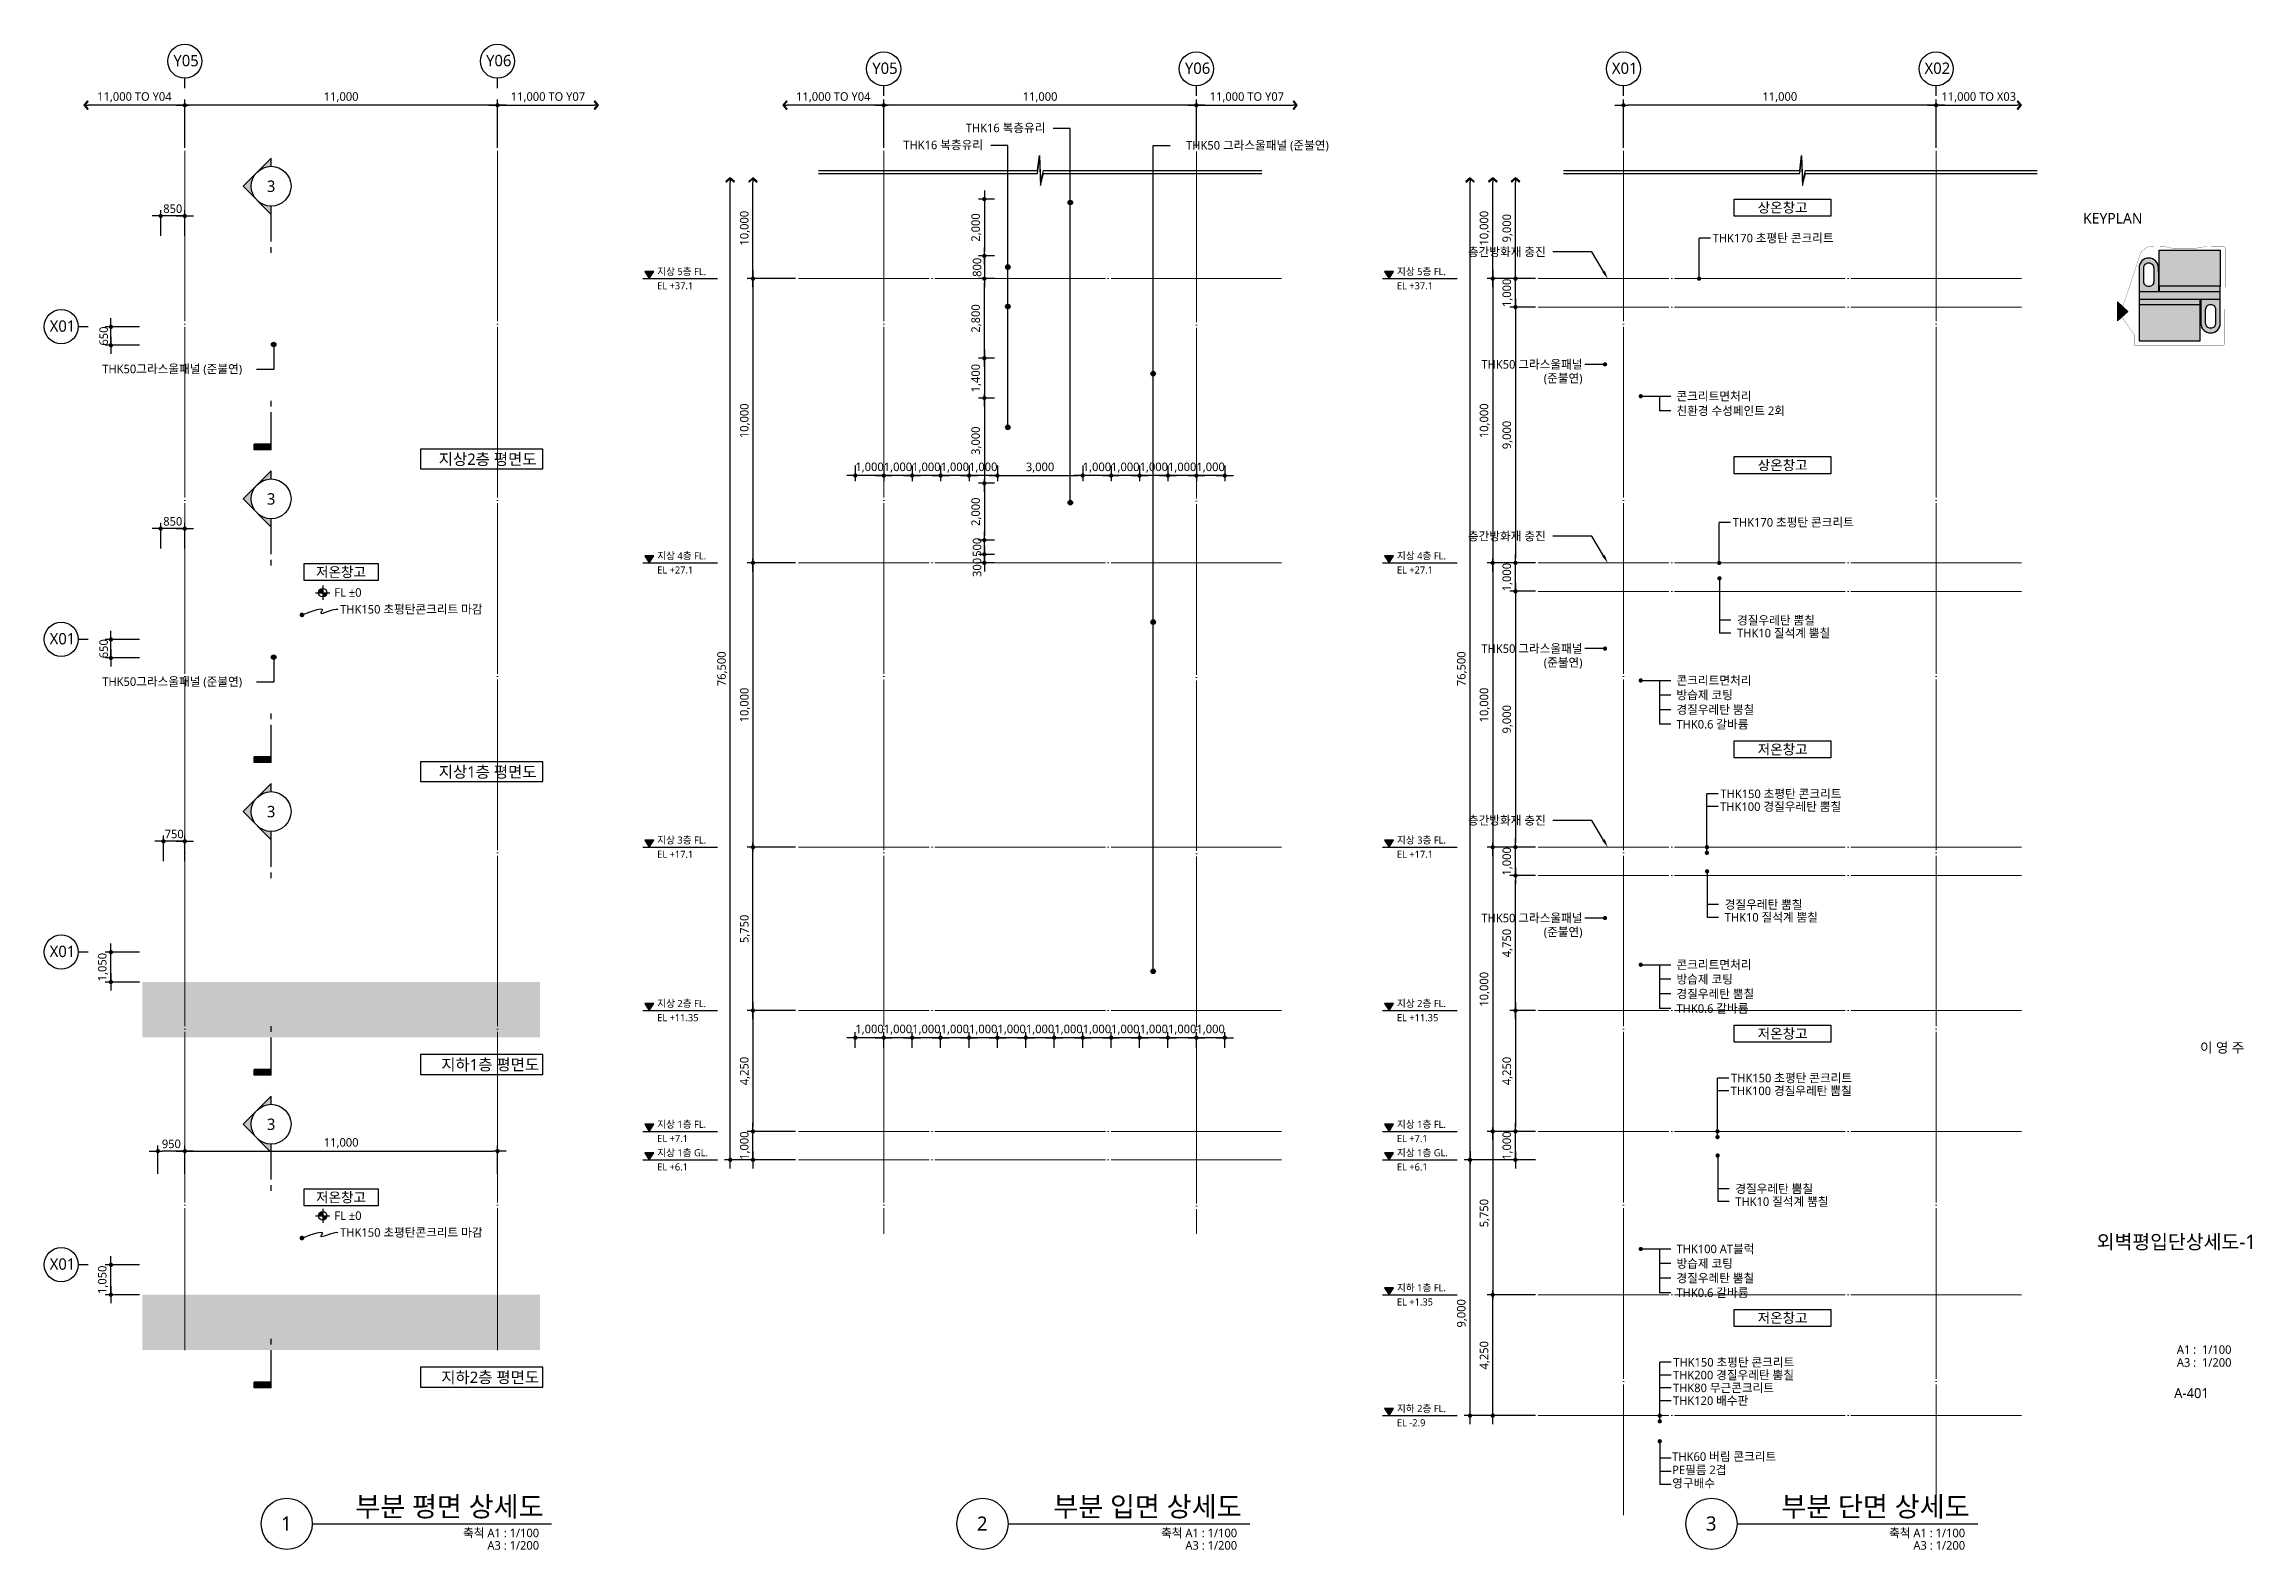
# Model space of a CAD drawing. Header units: millimetres. Extents: x -420989 to -259189, y -1306565 to -1134794.
# Drawn here: x -420989 to -343317, y -1187765 to -1134794 of the extents above; entities that cross this region are included whole.
import ezdxf
from ezdxf.enums import TextEntityAlignment as Align

# ---------------------------------------------------------------- set-up
doc = ezdxf.new("R2010")
doc.units = ezdxf.units.MM
doc.header["$LTSCALE"] = 100
doc.header["$MEASUREMENT"] = 0
for name, pattern in [('CEN', [62, 60, -1, 0, -1]), ('DASHDOTX2', [2, 1, -0.5, 0, -0.5]), ('PHANTOM', [63.5, 31.75, -6.35, 6.35, -6.35, 6.35, -6.35])]:
    doc.linetypes.add(name, pattern=pattern)
doc.layers.get('0').update_dxf_attribs({"linetype": 'CONTINUOUS'})
for name, color, linetype in [('7-지시선', 7, 'CONTINUOUS'), ('A-DIMS', 7, 'CONTINUOUS'), ('A-MKXS-LEAD', 7, 'CONTINUOUS'), ('A-XXXX-SOLD', 252, 'CONTINUOUS'), ('AA-SYMB', 1, 'CONTINUOUS'), ('SYMB', 7, 'CONTINUOUS'), ('TEXT', 4, 'CONTINUOUS'), ('색상', 7, 'CONTINUOUS')]:
    doc.layers.add(name, color=color, linetype=linetype)
for name, color, linetype, lineweight in [('A-AXIS-BUBL', 7, 'CONTINUOUS', 25), ('A-AXIS-LINE', 1, 'CEN', 15), ('A-BOND-LIN1', 4, 'DASHDOTX2', 25), ('A-BORD-TEXT', 3, 'CONTINUOUS', 25), ('A-CONC-LIN1', 2, 'CONTINUOUS', 40), ('A-MKXS-MAK1', 3, 'CONTINUOUS', 25), ('A-MKXS-TEXT1', 3, 'CONTINUOUS', 25), ('A-MKXS-TEXT2', 7, 'CONTINUOUS', 25), ('A-MKXX-NAME', 3, 'CONTINUOUS', 25), ('A-MKXX-SYMB', 7, 'CONTINUOUS', 25), ('A-XXXX-SYMB', 7, 'CONTINUOUS', 25), ('A-XXXX-TXT1', 3, 'CONTINUOUS', 25), ('A-XXXX-TXT2', 3, 'CONTINUOUS', 25)]:
    doc.layers.add(name, color=color, linetype=linetype, lineweight=lineweight)
doc.styles.add('HY울릉도L', font='')
doc.styles.add('맑은고딕', font='malgun.ttf')
doc.styles.get('HY울릉도L').set_extended_font_data('HYwulM')
doc.dimstyles.new('CDIM', dxfattribs={"dimtxt": 3, "dimasz": 1.5, "dimexe": 2, "dimexo": 1, "dimgap": 1, "dimtad": 1, "dimdec": 0, "dimrnd": 0.5, "dimzin": 0, "dimdsep": 32, "dimlunit": 6, "dimtxsty": 'HY울릉도L', "dimblk1": '_CIDOT', "dimblk2": '_CIDOT', "dimsah": 1, "dimcen": 5.5, "dimclrd": 2, "dimclre": 2, "dimclrt": 7, "dimadec": 0, "dimazin": 0, "dimtfac": 1, "dimtdec": 0, "dimtix": 1, "dimtmove": 2, "dimatfit": 1, "dimldrblk": '_CIDOT', "dimfxl": 1, "dimtolj": 1, "dimtzin": 0, "dimlwd": -1, "dimarcsym": 0})

msp = doc.modelspace()

# ---------------------------------------------------------------- texts
at = {"ltscale": 100, "style": '맑은고딕'}
msp.add_text('KEYPLAN', height=375, dxfattribs=at).set_placement((-349252.7, -1141220.8), align=Align.BOTTOM_LEFT)
at = {"layer": 'A-BORD-TEXT', "style": '맑은고딕'}
for s, height, p in [('이 영 주', 350, (-344362.5, -1170097.4)), ('외벽평입단상세도-1', 500, (-345976.5, -1176929.1))]:
    msp.add_text(s, height=height, dxfattribs=at).set_placement(p, align=Align.MIDDLE_CENTER)
for s, height, p in [('A1 :  1/100', 300, (-344033.9, -1180869.6)), ('A3 :  1/200', 300, (-344033.9, -1181323.1)), ('A-401', 350, (-344830, -1182426.7))]:
    msp.add_text(s, height=height, dxfattribs=at).set_placement(p, align=Align.RIGHT)
at = {"layer": 'A-MKXS-TEXT1', "style": '맑은고딕'}
for s, p in [('THK16 복층유리', (-385761, -1137740.9)), ('THK16 복층유리', (-387957.7, -1138340.9)), ('THK50 그라스울패널 (준불연)', (-375791.3, -1138352.4)), ('THK50 그라스울패널', (-366866, -1146059.3)), ('(준불연)', (-366866, -1146547.8)), ('THK50 그라스울패널', (-366866, -1156059.3)), ('(준불연)', (-366866, -1156547.8)), ('THK50 그라스울패널', (-366866, -1165537.5)), ('(준불연)', (-366866, -1166026))]:
    msp.add_text(s, height=300, dxfattribs=at).set_placement(p, align=Align.MIDDLE_RIGHT)
for s, p in [('THK170 초평탄 콘크리트', (-362287.8, -1141617.4)), ('THK50그라스울패널 (준불연)', (-418944.9, -1146220.5)), ('콘크리트면처리', (-363557.9, -1147180.2)), ('친환경 수성페인트 2회', (-363559.2, -1147693.7)), ('THK170 초평탄 콘크리트', (-361579.2, -1151617.4)), ('THK150 초평탄콘크리트 마감', (-410575.1, -1154675.7)), ('경질우레탄 뿜칠', (-361429.3, -1155063.4)), ('THK10 질석계 뿜칠', (-361429.3, -1155513.4)), ('THK50그라스울패널 (준불연)', (-418944.9, -1157220.5)), ('콘크리트면처리', (-363557.9, -1157180.2)), ('경질우레탄 뿜칠', (-363560.5, -1158207.2)), ('방습제 코팅', (-363560.5, -1157693.7)), ('THK0.6 갈바륨', (-363560.5, -1158720.7)), ('THK150 초평탄 콘크리트', (-362013.4, -1161167.4)), ('THK100 경질우레탄 뿜칠', (-362024.2, -1161617.4)), ('경질우레탄 뿜칠', (-361863.5, -1165063.4)), ('THK10 질석계 뿜칠', (-361863.5, -1165513.4)), ('콘크리트면처리', (-363557.9, -1167180.2)), ('경질우레탄 뿜칠', (-363559.2, -1168207.2)), ('방습제 코팅', (-363559.2, -1167693.7)), ('THK0.6 갈바륨', (-363559.2, -1168720.7)), ('THK150 초평탄 콘크리트', (-361640.8, -1171167.4)), ('THK100 경질우레탄 뿜칠', (-361651.7, -1171617.4)), ('경질우레탄 뿜칠', (-361490.9, -1175063.4)), ('THK10 질석계 뿜칠', (-361490.9, -1175513.4)), ('THK150 초평탄콘크리트 마감', (-410575.1, -1176599.2)), ('THK100 AT블럭', (-363557.9, -1177180.2)), ('경질우레탄 뿜칠', (-363559.2, -1178207.2)), ('방습제 코팅', (-363559.2, -1177693.7)), ('THK0.6 갈바륨', (-363559.2, -1178720.7)), ('THK150 초평탄 콘크리트', (-363672.5, -1181167.4)), ('THK200 경질우레탄 뿜칠', (-363683.3, -1181617.4)), ('THK80 무근콘크리트', (-363683.3, -1182067.4)), ('THK120 배수판', (-363683.3, -1182517.4)), ('THK60 버림 콘크리트', (-363709.3, -1184484)), ('영구배수', (-363709.3, -1185421.1)), ('PE필름 2겹', (-363709.3, -1184952.5))]:
    msp.add_text(s, height=300, dxfattribs=at).set_placement(p, align=Align.MIDDLE_LEFT)
at = {"layer": 'A-MKXS-TEXT2', "style": '맑은고딕'}
for p in [(-413002.5, -1139792), (-413002.5, -1150792), (-413002.5, -1161792), (-413002.5, -1172792)]:
    msp.add_text('3', height=400, dxfattribs=at).set_placement(p, align=Align.MIDDLE)
at = {"layer": 'A-MKXX-NAME', "style": '맑은고딕'}
for s, p in [('상온창고', (-359824.4, -1140542.7)), ('상온창고', (-359824.4, -1149605.3)), ('저온창고', (-410545.9, -1153365.1)), ('저온창고', (-359824.4, -1159605.3)), ('저온창고', (-359824.4, -1169605.3)), ('저온창고', (-410545.9, -1175365.1)), ('저온창고', (-359824.4, -1179605.3))]:
    msp.add_text(s, height=350, dxfattribs=at).set_placement(p, align=Align.MIDDLE_CENTER)
at = {"layer": 'A-XXXX-TXT1', "style": '맑은고딕'}
for s, height, p in [('지상2층 평면도', 400, (-403662.4, -1149715.1)), ('지상1층 평면도', 400, (-403662.4, -1160715.1)), ('지하1층 평면도', 400, (-403573.1, -1171015.1)), ('지하2층 평면도', 400, (-403573.1, -1182015.1)), ('부분 평면 상세도', 700, (-403419.2, -1186803.7)), ('부분 입면 상세도', 700, (-378861.5, -1186803.7)), ('부분 단면 상세도', 700, (-353248.5, -1186803.7))]:
    msp.add_text(s, height=height, dxfattribs=at).set_placement(p, align=Align.BOTTOM_RIGHT)
for s, p in [('1', (-412466, -1186838.3)), ('2', (-387985.8, -1186838.3)), ('3', (-362337.7, -1186838.3))]:
    msp.add_text(s, height=500, dxfattribs=at).set_placement(p, align=Align.MIDDLE)
for s, p in [('축척 A1 : 1/100', (-403575, -1187021.2)), ('A3 : 1/200', (-403575, -1187459.1)), ('축척 A1 : 1/100', (-379017.3, -1187021.2)), ('A3 : 1/200', (-379017.3, -1187459.1)), ('축척 A1 : 1/100', (-353404.2, -1187021.2)), ('A3 : 1/200', (-353404.2, -1187459.1))]:
    msp.add_text(s, height=300, dxfattribs=at).set_placement(p, align=Align.TOP_RIGHT)
at = {"layer": 'A-XXXX-TXT2', "ltscale": 0.2, "style": '맑은고딕'}
for s, p in [('Y05', (-415996, -1135372.1)), ('Y06', (-404996, -1135372.1)), ('Y05', (-391407.6, -1135640.3)), ('Y06', (-380407.6, -1135640.3)), ('X01', (-365381.7, -1135640.3)), ('X02', (-354381.7, -1135640.3)), ('X01', (-420343.5, -1144710.8)), ('X01', (-420343.5, -1155710.8)), ('X01', (-420343.5, -1166710.8)), ('X01', (-420343.5, -1177710.8))]:
    msp.add_text(s, height=400, dxfattribs=at).set_placement(p, align=Align.MIDDLE)
at = {"layer": 'A-XXXX-TXT2', "style": '맑은고딕'}
for p in [(-410777.4, -1154084.3), (-410777.4, -1176007.7)]:
    msp.add_text('FL %%P0', height=300, dxfattribs=at).set_placement(p, align=Align.MIDDLE_LEFT)

# ---------------------------------------------------------------- blocks, each defined once
blk = doc.blocks.new('_CIDOT')
at = {"color": 0, "linetype": 'ByBlock'}
blk.add_line((2, 0), (-1, 0), dxfattribs=at)
at = {"color": 0, "linetype": 'ByBlock', "const_width": 0.5}
blk.add_lwpolyline([(-0.25, 0, 1), (0.25, 0, 1)], format="xyb", close=True, dxfattribs=at)
blk = doc.blocks.new('ARROW2')
blk.add_lwpolyline([(-1, 0.87), (-0.26, 0), (-1, -0.87), (-0.85, -1), (0, 0), (-0.85, 1)], close=True)
for points in [[(-1, 0.87), (-0.85, 1), (-0.26, 0), (0, 0)], [(-0.26, 0), (0, 0), (-1, -0.87), (-0.85, -1)]]:
    blk.add_solid(points)
at = {"layer": 'A-XXXX-SYMB'}
blk.add_line((0, 0), (-1, 0), dxfattribs=at)
blk = doc.blocks.new('*D3')
at = {"layer": 'A-DIMS', "transparency": 16777216}
blk.add_line((-396850, -1173894), (-396850, -1139644), dxfattribs=at)
at = {"layer": 'A-DIMS', "lineweight": -2, "transparency": 16777216}
blk.add_line((-394550, -1174044), (-397050, -1174044), dxfattribs=at)
at = {"layer": 'A-DIMS', "transparency": 16777216, "xscale": 150, "yscale": 150, "zscale": 150}
for name, p, rotation in [('ARROW2', (-396850, -1139494), 90), ('_CIDOT', (-396850, -1174044), 270)]:
    blk.add_blockref(name, p, dxfattribs=dict(at, rotation=rotation))
at = {"layer": 'A-DIMS', "color": 3, "transparency": 16777216, "insert": (-397131, -1156769), "char_height": 300, "attachment_point": 5, "rotation": 90, "style": '맑은고딕'}
blk.add_mtext('\\A1;76,500', dxfattribs=at)
blk = doc.blocks.new('*D4')
at = {"layer": 'A-DIMS', "lineweight": -2, "transparency": 16777216}
for p, q in [((-394550, -1153044), (-396250, -1153044)), ((-394550, -1163044), (-396250, -1163044))]:
    blk.add_line(p, q, dxfattribs=at)
at = {"layer": 'A-DIMS', "transparency": 16777216}
blk.add_line((-396050, -1153194), (-396050, -1162894), dxfattribs=at)
at = {"layer": 'A-DIMS', "transparency": 16777216, "xscale": 150, "yscale": 150, "zscale": 150}
for p, rotation in [((-396050, -1153044), 90), ((-396050, -1163044), 270)]:
    blk.add_blockref('_CIDOT', p, dxfattribs=dict(at, rotation=rotation))
at = {"layer": 'A-DIMS', "color": 3, "transparency": 16777216, "insert": (-396331, -1158044), "char_height": 300, "attachment_point": 5, "rotation": 90, "style": '맑은고딕'}
blk.add_mtext('\\A1;10,000', dxfattribs=at)
blk = doc.blocks.new('*D5')
at = {"layer": 'A-DIMS', "lineweight": -2, "transparency": 16777216}
for p, q in [((-394550, -1143044), (-396250, -1143044)), ((-394550, -1153044), (-396250, -1153044))]:
    blk.add_line(p, q, dxfattribs=at)
at = {"layer": 'A-DIMS', "transparency": 16777216}
blk.add_line((-396050, -1143194), (-396050, -1152894), dxfattribs=at)
at = {"layer": 'A-DIMS', "transparency": 16777216, "xscale": 150, "yscale": 150, "zscale": 150}
for p, rotation in [((-396050, -1143044), 90), ((-396050, -1153044), 270)]:
    blk.add_blockref('_CIDOT', p, dxfattribs=dict(at, rotation=rotation))
at = {"layer": 'A-DIMS', "color": 3, "transparency": 16777216, "insert": (-396331, -1148044), "char_height": 300, "attachment_point": 5, "rotation": 90, "style": '맑은고딕'}
blk.add_mtext('\\A1;10,000', dxfattribs=at)
blk = doc.blocks.new('입단면LEVEL1')
at = {"layer": 'SYMB', "linetype": 'ByBlock'}
blk.add_line((0, 0), (26.26, 0), dxfattribs=at)
blk.add_lwpolyline([(0.64, 2.5), (2.24, 0), (3.84, 2.5)], close=True, dxfattribs=at)
blk.add_solid([(0.64, 2.5), (3.84, 2.5), (2.24, 0)], dxfattribs=at)
at = {"layer": 'TEXT', "style": '맑은고딕'}
for tag, p in [('층레벨', (5.03, 1.28)), ('LEVEL', (5.85, -2.99))]:
    blk.add_attdef(tag, p, '', height=2.5, dxfattribs=at)
blk = doc.blocks.new('A$C1F441119')
at = {"layer": 'A-MKXS-MAK1'}
h = blk.add_hatch(color=256, dxfattribs=at)
h.paths.add_polyline_path([(-41, 1006), (-536, 511, -0.414214), (454, 511)])
h.paths.add_polyline_path([(-536, 511), (-1031, 16), (-741, 16, -0.198912)])
h.paths.add_polyline_path([(454, 511, -0.198912), (659, 16), (949, 16)])
for p, q in [((-1031, 16), (-41, 1006)), ((949, 16), (-41, 1006)), ((-2387, 16), (-2187, 16)), ((-1987, 16), (-741, 16)), ((659, 16), (949, 16))]:
    blk.add_line(p, q, dxfattribs=at)
blk.add_circle((-41, 16), 700, dxfattribs=at)
blk = doc.blocks.new('A$C55C64937')
at = {"layer": 'A-MKXS-MAK1'}
blk.add_hatch(color=256, dxfattribs=at).paths.add_polyline_path([(-1526, 600), (-1726, 600), (-1726, 0), (-1526, 0)])
for p, q in [((-1726, 600), (-1526, 600)), ((-1726, 0), (-1726, 600)), ((-1726, 0), (-400, 0)), ((-1526, 0), (-1526, 600)), ((-200, 0), (0, 0))]:
    blk.add_line(p, q, dxfattribs=at)
blk = doc.blocks.new('*D10')
at = {"layer": 'A-DIMS', "lineweight": -2, "transparency": 16777216}
for p, q in [((-387550, -1152244), (-388111, -1152244)), ((-387550, -1152744), (-388111, -1152744))]:
    blk.add_line(p, q, dxfattribs=at)
at = {"layer": 'A-DIMS', "transparency": 16777216}
for p, q in [((-387911, -1152094), (-387911, -1151944)), ((-387911, -1152744), (-387911, -1152244)), ((-387911, -1152894), (-387911, -1153044))]:
    blk.add_line(p, q, dxfattribs=at)
at = {"layer": 'A-DIMS', "transparency": 16777216, "xscale": 150, "yscale": 150, "zscale": 150}
for p, rotation in [((-387911, -1152244), 270), ((-387911, -1152744), 90)]:
    blk.add_blockref('_CIDOT', p, dxfattribs=dict(at, rotation=rotation))
at = {"layer": 'A-DIMS', "color": 3, "transparency": 16777216, "insert": (-388166, -1152494), "char_height": 300, "attachment_point": 5, "rotation": 90, "style": '맑은고딕'}
blk.add_mtext('\\A1;500', dxfattribs=at)
blk = doc.blocks.new('*D11')
at = {"layer": 'A-DIMS', "lineweight": -2, "transparency": 16777216}
for p, q in [((-387550, -1150244), (-388111, -1150244)), ((-387550, -1152244), (-388111, -1152244))]:
    blk.add_line(p, q, dxfattribs=at)
at = {"layer": 'A-DIMS', "transparency": 16777216}
blk.add_line((-387911, -1150394), (-387911, -1152094), dxfattribs=at)
at = {"layer": 'A-DIMS', "transparency": 16777216, "xscale": 150, "yscale": 150, "zscale": 150}
for p, rotation in [((-387911, -1150244), 89.99934910431641), ((-387911, -1152244), 269.9993491043164)]:
    blk.add_blockref('_CIDOT', p, dxfattribs=dict(at, rotation=rotation))
at = {"layer": 'A-DIMS', "color": 3, "transparency": 16777216, "insert": (-388191, -1151244), "char_height": 300, "attachment_point": 5, "rotation": 89.99935, "style": '맑은고딕'}
blk.add_mtext('\\A1;2,000', dxfattribs=at)
blk = doc.blocks.new('*D16')
at = {"layer": 'A-DIMS', "lineweight": -2, "transparency": 16777216}
for p, q in [((-394550, -1168794), (-396250, -1168794)), ((-394550, -1173044), (-396250, -1173044))]:
    blk.add_line(p, q, dxfattribs=at)
at = {"layer": 'A-DIMS', "transparency": 16777216}
blk.add_line((-396050, -1168944), (-396050, -1172894), dxfattribs=at)
at = {"layer": 'A-DIMS', "transparency": 16777216, "xscale": 150, "yscale": 150, "zscale": 150}
for p, rotation in [((-396050, -1168794), 90), ((-396050, -1173044), 270)]:
    blk.add_blockref('_CIDOT', p, dxfattribs=dict(at, rotation=rotation))
at = {"layer": 'A-DIMS', "color": 3, "transparency": 16777216, "insert": (-396331, -1170919), "char_height": 300, "attachment_point": 5, "rotation": 90, "style": '맑은고딕'}
blk.add_mtext('\\A1;4,250', dxfattribs=at)
blk = doc.blocks.new('*D17')
at = {"layer": 'A-DIMS', "transparency": 16777216}
for p, q in [((-396050, -1172894), (-396050, -1172744)), ((-396050, -1174044), (-396050, -1173044)), ((-396050, -1174194), (-396050, -1174344))]:
    blk.add_line(p, q, dxfattribs=at)
at = {"layer": 'A-DIMS', "lineweight": -2, "transparency": 16777216}
for p, q in [((-394550, -1173044), (-396250, -1173044)), ((-394550, -1174044), (-396250, -1174044))]:
    blk.add_line(p, q, dxfattribs=at)
at = {"layer": 'A-DIMS', "transparency": 16777216, "xscale": 150, "yscale": 150, "zscale": 150}
for p, rotation in [((-396050, -1173044), 270), ((-396050, -1174044), 90)]:
    blk.add_blockref('_CIDOT', p, dxfattribs=dict(at, rotation=rotation))
at = {"layer": 'A-DIMS', "color": 3, "transparency": 16777216, "insert": (-396331, -1173544), "char_height": 300, "attachment_point": 5, "rotation": 90, "style": '맑은고딕'}
blk.add_mtext('\\A1;1,000', dxfattribs=at)
blk = doc.blocks.new('*D18')
at = {"layer": 'A-DIMS', "transparency": 16777216}
blk.add_line((-396050, -1142894), (-396050, -1139644), dxfattribs=at)
at = {"layer": 'A-DIMS', "lineweight": -2, "transparency": 16777216}
blk.add_line((-394550, -1143044), (-396250, -1143044), dxfattribs=at)
at = {"layer": 'A-DIMS', "transparency": 16777216, "xscale": 150, "yscale": 150, "zscale": 150}
for name, p, rotation in [('ARROW2', (-396050, -1139494), 90), ('_CIDOT', (-396050, -1143044), 270)]:
    blk.add_blockref(name, p, dxfattribs=dict(at, rotation=rotation))
at = {"layer": 'A-DIMS', "color": 3, "transparency": 16777216, "insert": (-396331, -1141269), "char_height": 300, "attachment_point": 5, "rotation": 90, "style": '맑은고딕'}
blk.add_mtext('\\A1;10,000', dxfattribs=at)
blk = doc.blocks.new('*D19')
at = {"layer": 'A-DIMS', "lineweight": -2, "transparency": 16777216}
for p, q in [((-387550, -1147244), (-388111, -1147244)), ((-387550, -1150244), (-388111, -1150244))]:
    blk.add_line(p, q, dxfattribs=at)
at = {"layer": 'A-DIMS', "transparency": 16777216}
blk.add_line((-387911, -1147394), (-387911, -1150094), dxfattribs=at)
at = {"layer": 'A-DIMS', "transparency": 16777216, "xscale": 150, "yscale": 150, "zscale": 150}
for p, rotation in [((-387911, -1147244), 89.99934910431641), ((-387911, -1150244), 269.9993491043164)]:
    blk.add_blockref('_CIDOT', p, dxfattribs=dict(at, rotation=rotation))
at = {"layer": 'A-DIMS', "color": 3, "transparency": 16777216, "insert": (-388191, -1148744), "char_height": 300, "attachment_point": 5, "rotation": 89.99935, "style": '맑은고딕'}
blk.add_mtext('\\A1;3,000', dxfattribs=at)
blk = doc.blocks.new('*D20')
at = {"layer": 'A-DIMS', "lineweight": -2, "transparency": 16777216}
for p, q in [((-387550, -1145844), (-388111, -1145844)), ((-387550, -1147244), (-388111, -1147244))]:
    blk.add_line(p, q, dxfattribs=at)
at = {"layer": 'A-DIMS', "transparency": 16777216}
blk.add_line((-387911, -1145994), (-387911, -1147094), dxfattribs=at)
at = {"layer": 'A-DIMS', "transparency": 16777216, "xscale": 150, "yscale": 150, "zscale": 150}
for p, rotation in [((-387911, -1145844), 89.99934910431641), ((-387911, -1147244), 269.9993491043164)]:
    blk.add_blockref('_CIDOT', p, dxfattribs=dict(at, rotation=rotation))
at = {"layer": 'A-DIMS', "color": 3, "transparency": 16777216, "insert": (-388192, -1146544), "char_height": 300, "attachment_point": 5, "rotation": 89.99935, "style": '맑은고딕'}
blk.add_mtext('\\A1;1,400', dxfattribs=at)
blk = doc.blocks.new('*D21')
at = {"layer": 'A-DIMS', "lineweight": -2, "transparency": 16777216}
for p, q in [((-387550, -1143044), (-388111, -1143044)), ((-387550, -1145844), (-388111, -1145844))]:
    blk.add_line(p, q, dxfattribs=at)
at = {"layer": 'A-DIMS', "transparency": 16777216}
blk.add_line((-387911, -1145694), (-387911, -1143194), dxfattribs=at)
at = {"layer": 'A-DIMS', "transparency": 16777216, "xscale": 150, "yscale": 150, "zscale": 150}
for p, rotation in [((-387911, -1143044), 90), ((-387911, -1145844), 270)]:
    blk.add_blockref('_CIDOT', p, dxfattribs=dict(at, rotation=rotation))
at = {"layer": 'A-DIMS', "color": 3, "transparency": 16777216, "insert": (-388191, -1144444), "char_height": 300, "attachment_point": 5, "rotation": 90, "style": '맑은고딕'}
blk.add_mtext('\\A1;2,800', dxfattribs=at)
blk = doc.blocks.new('*D22')
at = {"layer": 'A-DIMS', "lineweight": -2, "transparency": 16777216}
for p, q in [((-387550, -1140244), (-388111, -1140244)), ((-387550, -1142244), (-388111, -1142244))]:
    blk.add_line(p, q, dxfattribs=at)
at = {"layer": 'A-DIMS', "transparency": 16777216}
blk.add_line((-387911, -1140394), (-387911, -1142094), dxfattribs=at)
at = {"layer": 'A-DIMS', "transparency": 16777216, "xscale": 150, "yscale": 150, "zscale": 150}
for p, rotation in [((-387911, -1140244), 89.99934910431641), ((-387911, -1142244), 269.9993491043164)]:
    blk.add_blockref('_CIDOT', p, dxfattribs=dict(at, rotation=rotation))
at = {"layer": 'A-DIMS', "color": 3, "transparency": 16777216, "insert": (-388191, -1141244), "char_height": 300, "attachment_point": 5, "rotation": 89.99935, "style": '맑은고딕'}
blk.add_mtext('\\A1;2,000', dxfattribs=at)
blk = doc.blocks.new('*D23')
at = {"layer": 'A-DIMS', "lineweight": -2, "transparency": 16777216}
for p, q in [((-391450, -1138444), (-391450, -1136744)), ((-380450, -1138444), (-380450, -1136744))]:
    blk.add_line(p, q, dxfattribs=at)
at = {"layer": 'A-DIMS', "transparency": 16777216}
blk.add_line((-380600, -1136944), (-391300, -1136944), dxfattribs=at)
at = {"layer": 'A-DIMS', "transparency": 16777216, "xscale": 150, "yscale": 150, "zscale": 150, "rotation": 180}
blk.add_blockref('_CIDOT', (-391450, -1136944), dxfattribs=at)
at = {"layer": 'A-DIMS', "transparency": 16777216, "xscale": 150, "yscale": 150, "zscale": 150}
blk.add_blockref('_CIDOT', (-380450, -1136944), dxfattribs=at)
at = {"layer": 'A-DIMS', "color": 3, "transparency": 16777216, "insert": (-385950, -1136663), "char_height": 300, "attachment_point": 5, "style": '맑은고딕'}
blk.add_mtext('\\A1;11,000', dxfattribs=at)
blk = doc.blocks.new('*D34')
at = {"layer": 'A-DIMS', "transparency": 16777216}
blk.add_line((-370824, -1173894), (-370824, -1139644), dxfattribs=at)
at = {"layer": 'A-DIMS', "lineweight": -2, "transparency": 16777216}
blk.add_line((-368524, -1174044), (-371024, -1174044), dxfattribs=at)
at = {"layer": 'A-DIMS', "transparency": 16777216, "xscale": 150, "yscale": 150, "zscale": 150}
for name, p, rotation in [('ARROW2', (-370824, -1139494), 90), ('_CIDOT', (-370824, -1174044), 270)]:
    blk.add_blockref(name, p, dxfattribs=dict(at, rotation=rotation))
at = {"layer": 'A-DIMS', "color": 3, "transparency": 16777216, "insert": (-371105, -1156769), "char_height": 300, "attachment_point": 5, "rotation": 90, "style": '맑은고딕'}
blk.add_mtext('\\A1;76,500', dxfattribs=at)
blk = doc.blocks.new('*D32')
at = {"layer": 'A-DIMS', "lineweight": -2, "transparency": 16777216}
for p, q in [((-368524, -1163044), (-370224, -1163044)), ((-368524, -1173044), (-370224, -1173044))]:
    blk.add_line(p, q, dxfattribs=at)
at = {"layer": 'A-DIMS', "transparency": 16777216}
blk.add_line((-370024, -1163194), (-370024, -1172894), dxfattribs=at)
at = {"layer": 'A-DIMS', "transparency": 16777216, "xscale": 150, "yscale": 150, "zscale": 150}
for p, rotation in [((-370024, -1163044), 90), ((-370024, -1173044), 270)]:
    blk.add_blockref('_CIDOT', p, dxfattribs=dict(at, rotation=rotation))
at = {"layer": 'A-DIMS', "color": 3, "transparency": 16777216, "insert": (-370305, -1168044), "char_height": 300, "attachment_point": 5, "rotation": 90, "style": '맑은고딕'}
blk.add_mtext('\\A1;10,000', dxfattribs=at)
blk = doc.blocks.new('*D33')
at = {"layer": 'A-DIMS', "transparency": 16777216}
for p, q in [((-369224, -1172894), (-369224, -1172744)), ((-369224, -1174044), (-369224, -1173044)), ((-369224, -1174194), (-369224, -1174344))]:
    blk.add_line(p, q, dxfattribs=at)
at = {"layer": 'A-DIMS', "lineweight": -2, "transparency": 16777216}
for p, q in [((-368524, -1173044), (-369424, -1173044)), ((-368524, -1174044), (-369424, -1174044))]:
    blk.add_line(p, q, dxfattribs=at)
at = {"layer": 'A-DIMS', "transparency": 16777216, "xscale": 150, "yscale": 150, "zscale": 150}
for p, rotation in [((-369224, -1173044), 270), ((-369224, -1174044), 90)]:
    blk.add_blockref('_CIDOT', p, dxfattribs=dict(at, rotation=rotation))
at = {"layer": 'A-DIMS', "color": 3, "transparency": 16777216, "insert": (-369505, -1173544), "char_height": 300, "attachment_point": 5, "rotation": 90, "style": '맑은고딕'}
blk.add_mtext('\\A1;1,000', dxfattribs=at)
blk = doc.blocks.new('*D35')
at = {"layer": 'A-DIMS', "lineweight": -2, "transparency": 16777216}
for p, q in [((-368524, -1174044), (-371024, -1174044)), ((-368524, -1183044), (-371024, -1183044))]:
    blk.add_line(p, q, dxfattribs=at)
at = {"layer": 'A-DIMS', "transparency": 16777216}
blk.add_line((-370824, -1182894), (-370824, -1174194), dxfattribs=at)
at = {"layer": 'A-DIMS', "transparency": 16777216, "xscale": 150, "yscale": 150, "zscale": 150}
for p, rotation in [((-370824, -1174044), 90), ((-370824, -1183044), 270)]:
    blk.add_blockref('_CIDOT', p, dxfattribs=dict(at, rotation=rotation))
at = {"layer": 'A-DIMS', "color": 3, "transparency": 16777216, "insert": (-371105, -1179444), "char_height": 300, "attachment_point": 5, "rotation": 90, "style": '맑은고딕'}
blk.add_mtext('\\A1;9,000', dxfattribs=at)
blk = doc.blocks.new('*D36')
at = {"layer": 'A-DIMS', "lineweight": -2, "transparency": 16777216}
for p, q in [((-368524, -1173044), (-370224, -1173044)), ((-368524, -1178794), (-370224, -1178794))]:
    blk.add_line(p, q, dxfattribs=at)
at = {"layer": 'A-DIMS', "transparency": 16777216}
blk.add_line((-370024, -1173194), (-370024, -1178644), dxfattribs=at)
at = {"layer": 'A-DIMS', "transparency": 16777216, "xscale": 150, "yscale": 150, "zscale": 150}
for p, rotation in [((-370024, -1173044), 90), ((-370024, -1178794), 270)]:
    blk.add_blockref('_CIDOT', p, dxfattribs=dict(at, rotation=rotation))
at = {"layer": 'A-DIMS', "color": 3, "transparency": 16777216, "insert": (-370305, -1175919), "char_height": 300, "attachment_point": 5, "rotation": 90, "style": '맑은고딕'}
blk.add_mtext('\\A1;5,750', dxfattribs=at)
blk = doc.blocks.new('*D37')
at = {"layer": 'A-DIMS', "lineweight": -2, "transparency": 16777216}
for p, q in [((-368524, -1178794), (-370224, -1178794)), ((-368524, -1183044), (-370224, -1183044))]:
    blk.add_line(p, q, dxfattribs=at)
at = {"layer": 'A-DIMS', "transparency": 16777216}
blk.add_line((-370024, -1182894), (-370024, -1178944), dxfattribs=at)
at = {"layer": 'A-DIMS', "transparency": 16777216, "xscale": 150, "yscale": 150, "zscale": 150}
for p, rotation in [((-370024, -1178794), 90), ((-370024, -1183044), 270)]:
    blk.add_blockref('_CIDOT', p, dxfattribs=dict(at, rotation=rotation))
at = {"layer": 'A-DIMS', "color": 3, "transparency": 16777216, "insert": (-370305, -1180919), "char_height": 300, "attachment_point": 5, "rotation": 90, "style": '맑은고딕'}
blk.add_mtext('\\A1;4,250', dxfattribs=at)
blk = doc.blocks.new('*D38')
at = {"layer": 'A-DIMS', "lineweight": -2, "transparency": 16777216}
for p, q in [((-368524, -1168794), (-369424, -1168794)), ((-368524, -1173044), (-369424, -1173044))]:
    blk.add_line(p, q, dxfattribs=at)
at = {"layer": 'A-DIMS', "transparency": 16777216}
blk.add_line((-369224, -1168944), (-369224, -1172894), dxfattribs=at)
at = {"layer": 'A-DIMS', "transparency": 16777216, "xscale": 150, "yscale": 150, "zscale": 150}
for p, rotation in [((-369224, -1168794), 90), ((-369224, -1173044), 270)]:
    blk.add_blockref('_CIDOT', p, dxfattribs=dict(at, rotation=rotation))
at = {"layer": 'A-DIMS', "color": 3, "transparency": 16777216, "insert": (-369505, -1170919), "char_height": 300, "attachment_point": 5, "rotation": 90, "style": '맑은고딕'}
blk.add_mtext('\\A1;4,250', dxfattribs=at)
blk = doc.blocks.new('*D39')
at = {"layer": 'A-DIMS', "transparency": 16777216}
for p, q in [((-369224, -1162894), (-369224, -1162744)), ((-369224, -1164044), (-369224, -1163044)), ((-369224, -1164194), (-369224, -1164344))]:
    blk.add_line(p, q, dxfattribs=at)
at = {"layer": 'A-DIMS', "lineweight": -2, "transparency": 16777216}
for p, q in [((-368524, -1163044), (-369424, -1163044)), ((-368524, -1164044), (-369424, -1164044))]:
    blk.add_line(p, q, dxfattribs=at)
at = {"layer": 'A-DIMS', "transparency": 16777216, "xscale": 150, "yscale": 150, "zscale": 150}
for p, rotation in [((-369224, -1163044), 270), ((-369224, -1164044), 90)]:
    blk.add_blockref('_CIDOT', p, dxfattribs=dict(at, rotation=rotation))
at = {"layer": 'A-DIMS', "color": 3, "transparency": 16777216, "insert": (-369505, -1163544), "char_height": 300, "attachment_point": 5, "rotation": 90, "style": '맑은고딕'}
blk.add_mtext('\\A1;1,000', dxfattribs=at)
blk = doc.blocks.new('*D42')
at = {"layer": 'A-DIMS', "lineweight": -2, "transparency": 16777216}
for p, q in [((-368524, -1153044), (-370224, -1153044)), ((-368524, -1163044), (-370224, -1163044))]:
    blk.add_line(p, q, dxfattribs=at)
at = {"layer": 'A-DIMS', "transparency": 16777216}
blk.add_line((-370024, -1153194), (-370024, -1162894), dxfattribs=at)
at = {"layer": 'A-DIMS', "transparency": 16777216, "xscale": 150, "yscale": 150, "zscale": 150}
for p, rotation in [((-370024, -1153044), 90), ((-370024, -1163044), 270)]:
    blk.add_blockref('_CIDOT', p, dxfattribs=dict(at, rotation=rotation))
at = {"layer": 'A-DIMS', "color": 3, "transparency": 16777216, "insert": (-370305, -1158044), "char_height": 300, "attachment_point": 5, "rotation": 90, "style": '맑은고딕'}
blk.add_mtext('\\A1;10,000', dxfattribs=at)
blk = doc.blocks.new('*D40')
at = {"layer": 'A-DIMS', "lineweight": -2, "transparency": 16777216}
for p, q in [((-368524, -1154044), (-369424, -1154044)), ((-368524, -1163044), (-369424, -1163044))]:
    blk.add_line(p, q, dxfattribs=at)
at = {"layer": 'A-DIMS', "transparency": 16777216}
blk.add_line((-369224, -1154194), (-369224, -1162894), dxfattribs=at)
at = {"layer": 'A-DIMS', "transparency": 16777216, "xscale": 150, "yscale": 150, "zscale": 150}
for p, rotation in [((-369224, -1154044), 90), ((-369224, -1163044), 270)]:
    blk.add_blockref('_CIDOT', p, dxfattribs=dict(at, rotation=rotation))
at = {"layer": 'A-DIMS', "color": 3, "transparency": 16777216, "insert": (-369505, -1158544), "char_height": 300, "attachment_point": 5, "rotation": 90, "style": '맑은고딕'}
blk.add_mtext('\\A1;9,000', dxfattribs=at)
blk = doc.blocks.new('*D41')
at = {"layer": 'A-DIMS', "lineweight": -2, "transparency": 16777216}
for p, q in [((-368524, -1153044), (-369424, -1153044)), ((-368524, -1154044), (-369424, -1154044))]:
    blk.add_line(p, q, dxfattribs=at)
at = {"layer": 'A-DIMS', "transparency": 16777216}
for p, q in [((-369224, -1152894), (-369224, -1152744)), ((-369224, -1154044), (-369224, -1153044)), ((-369224, -1154194), (-369224, -1154344))]:
    blk.add_line(p, q, dxfattribs=at)
at = {"layer": 'A-DIMS', "transparency": 16777216, "xscale": 150, "yscale": 150, "zscale": 150}
for p, rotation in [((-369224, -1153044), 270), ((-369224, -1154044), 90)]:
    blk.add_blockref('_CIDOT', p, dxfattribs=dict(at, rotation=rotation))
at = {"layer": 'A-DIMS', "color": 3, "transparency": 16777216, "insert": (-369505, -1153544), "char_height": 300, "attachment_point": 5, "rotation": 90, "style": '맑은고딕'}
blk.add_mtext('\\A1;1,000', dxfattribs=at)
blk = doc.blocks.new('*D45')
at = {"layer": 'A-DIMS', "lineweight": -2, "transparency": 16777216}
for p, q in [((-368524, -1143044), (-370224, -1143044)), ((-368524, -1153044), (-370224, -1153044))]:
    blk.add_line(p, q, dxfattribs=at)
at = {"layer": 'A-DIMS', "transparency": 16777216}
blk.add_line((-370024, -1143194), (-370024, -1152894), dxfattribs=at)
at = {"layer": 'A-DIMS', "transparency": 16777216, "xscale": 150, "yscale": 150, "zscale": 150}
for p, rotation in [((-370024, -1143044), 90), ((-370024, -1153044), 270)]:
    blk.add_blockref('_CIDOT', p, dxfattribs=dict(at, rotation=rotation))
at = {"layer": 'A-DIMS', "color": 3, "transparency": 16777216, "insert": (-370305, -1148044), "char_height": 300, "attachment_point": 5, "rotation": 90, "style": '맑은고딕'}
blk.add_mtext('\\A1;10,000', dxfattribs=at)
blk = doc.blocks.new('*D43')
at = {"layer": 'A-DIMS', "lineweight": -2, "transparency": 16777216}
for p, q in [((-368524, -1144044), (-369424, -1144044)), ((-368524, -1153044), (-369424, -1153044))]:
    blk.add_line(p, q, dxfattribs=at)
at = {"layer": 'A-DIMS', "transparency": 16777216}
blk.add_line((-369224, -1144194), (-369224, -1152894), dxfattribs=at)
at = {"layer": 'A-DIMS', "transparency": 16777216, "xscale": 150, "yscale": 150, "zscale": 150}
for p, rotation in [((-369224, -1144044), 90), ((-369224, -1153044), 270)]:
    blk.add_blockref('_CIDOT', p, dxfattribs=dict(at, rotation=rotation))
at = {"layer": 'A-DIMS', "color": 3, "transparency": 16777216, "insert": (-369505, -1148544), "char_height": 300, "attachment_point": 5, "rotation": 90, "style": '맑은고딕'}
blk.add_mtext('\\A1;9,000', dxfattribs=at)
blk = doc.blocks.new('*D44')
at = {"layer": 'A-DIMS', "lineweight": -2, "transparency": 16777216}
for p, q in [((-368524, -1143044), (-369424, -1143044)), ((-368524, -1144044), (-369424, -1144044))]:
    blk.add_line(p, q, dxfattribs=at)
at = {"layer": 'A-DIMS', "transparency": 16777216}
for p, q in [((-369224, -1142894), (-369224, -1142744)), ((-369224, -1144044), (-369224, -1143044)), ((-369224, -1144194), (-369224, -1144344))]:
    blk.add_line(p, q, dxfattribs=at)
at = {"layer": 'A-DIMS', "transparency": 16777216, "xscale": 150, "yscale": 150, "zscale": 150}
for p, rotation in [((-369224, -1143044), 270), ((-369224, -1144044), 90)]:
    blk.add_blockref('_CIDOT', p, dxfattribs=dict(at, rotation=rotation))
at = {"layer": 'A-DIMS', "color": 3, "transparency": 16777216, "insert": (-369505, -1143544), "char_height": 300, "attachment_point": 5, "rotation": 90, "style": '맑은고딕'}
blk.add_mtext('\\A1;1,000', dxfattribs=at)
blk = doc.blocks.new('*D47')
at = {"layer": 'A-DIMS', "transparency": 16777216}
blk.add_line((-370024, -1142894), (-370024, -1139644), dxfattribs=at)
at = {"layer": 'A-DIMS', "lineweight": -2, "transparency": 16777216}
blk.add_line((-368524, -1143044), (-370224, -1143044), dxfattribs=at)
at = {"layer": 'A-DIMS', "transparency": 16777216, "xscale": 150, "yscale": 150, "zscale": 150}
for name, p, rotation in [('ARROW2', (-370024, -1139494), 90), ('_CIDOT', (-370024, -1143044), 270)]:
    blk.add_blockref(name, p, dxfattribs=dict(at, rotation=rotation))
at = {"layer": 'A-DIMS', "color": 3, "transparency": 16777216, "insert": (-370305, -1141269), "char_height": 300, "attachment_point": 5, "rotation": 90, "style": '맑은고딕'}
blk.add_mtext('\\A1;10,000', dxfattribs=at)
blk = doc.blocks.new('*D46')
at = {"layer": 'A-DIMS', "transparency": 16777216}
blk.add_line((-369224, -1142894), (-369224, -1139644), dxfattribs=at)
at = {"layer": 'A-DIMS', "lineweight": -2, "transparency": 16777216}
blk.add_line((-368524, -1143044), (-369424, -1143044), dxfattribs=at)
at = {"layer": 'A-DIMS', "transparency": 16777216, "xscale": 150, "yscale": 150, "zscale": 150}
for name, p, rotation in [('ARROW2', (-369224, -1139494), 90), ('_CIDOT', (-369224, -1143044), 270)]:
    blk.add_blockref(name, p, dxfattribs=dict(at, rotation=rotation))
at = {"layer": 'A-DIMS', "color": 3, "transparency": 16777216, "insert": (-369505, -1141269), "char_height": 300, "attachment_point": 5, "rotation": 90, "style": '맑은고딕'}
blk.add_mtext('\\A1;9,000', dxfattribs=at)
blk = doc.blocks.new('*D48')
at = {"layer": 'A-DIMS', "transparency": 16777216}
for p, q in [((-387911, -1152594), (-387911, -1152444)), ((-387911, -1152744), (-387911, -1153044)), ((-387911, -1153194), (-387911, -1153344))]:
    blk.add_line(p, q, dxfattribs=at)
at = {"layer": 'A-DIMS', "lineweight": -2, "transparency": 16777216}
for p, q in [((-387550, -1152744), (-388111, -1152744)), ((-387550, -1153044), (-388111, -1153044))]:
    blk.add_line(p, q, dxfattribs=at)
at = {"layer": 'A-DIMS', "transparency": 16777216, "xscale": 150, "yscale": 150, "zscale": 150}
for p, rotation in [((-387911, -1152744), 270), ((-387911, -1153044), 90)]:
    blk.add_blockref('_CIDOT', p, dxfattribs=dict(at, rotation=rotation))
at = {"layer": 'A-DIMS', "color": 3, "transparency": 16777216, "insert": (-388166, -1153203), "char_height": 300, "attachment_point": 5, "rotation": 90, "style": '맑은고딕'}
blk.add_mtext('\\A1;300', dxfattribs=at)
blk = doc.blocks.new('*D51')
at = {"layer": 'A-DIMS', "lineweight": -2, "transparency": 16777216}
for p, q in [((-384450, -1170107), (-384450, -1169547)), ((-383450, -1170107), (-383450, -1169547))]:
    blk.add_line(p, q, dxfattribs=at)
at = {"layer": 'A-DIMS', "transparency": 16777216}
for p, q in [((-384600, -1169747), (-384750, -1169747)), ((-383450, -1169747), (-384450, -1169747)), ((-383300, -1169747), (-383150, -1169747))]:
    blk.add_line(p, q, dxfattribs=at)
at = {"layer": 'A-DIMS', "transparency": 16777216, "xscale": 150, "yscale": 150, "zscale": 150}
blk.add_blockref('_CIDOT', (-384450, -1169747), dxfattribs=at)
at = {"layer": 'A-DIMS', "transparency": 16777216, "xscale": 150, "yscale": 150, "zscale": 150, "rotation": 180}
blk.add_blockref('_CIDOT', (-383450, -1169747), dxfattribs=at)
at = {"layer": 'A-DIMS', "color": 3, "transparency": 16777216, "insert": (-383950, -1169466), "char_height": 300, "attachment_point": 5, "style": '맑은고딕'}
blk.add_mtext('\\A1;1,000', dxfattribs=at)
blk = doc.blocks.new('*D52')
at = {"layer": 'A-DIMS', "lineweight": -2, "transparency": 16777216}
for p, q in [((-383450, -1170107), (-383450, -1169547)), ((-382450, -1170107), (-382450, -1169547))]:
    blk.add_line(p, q, dxfattribs=at)
at = {"layer": 'A-DIMS', "transparency": 16777216}
for p, q in [((-383600, -1169747), (-383750, -1169747)), ((-382450, -1169747), (-383450, -1169747)), ((-382300, -1169747), (-382150, -1169747))]:
    blk.add_line(p, q, dxfattribs=at)
at = {"layer": 'A-DIMS', "transparency": 16777216, "xscale": 150, "yscale": 150, "zscale": 150}
blk.add_blockref('_CIDOT', (-383450, -1169747), dxfattribs=at)
at = {"layer": 'A-DIMS', "transparency": 16777216, "xscale": 150, "yscale": 150, "zscale": 150, "rotation": 180}
blk.add_blockref('_CIDOT', (-382450, -1169747), dxfattribs=at)
at = {"layer": 'A-DIMS', "color": 3, "transparency": 16777216, "insert": (-382950, -1169466), "char_height": 300, "attachment_point": 5, "style": '맑은고딕'}
blk.add_mtext('\\A1;1,000', dxfattribs=at)
blk = doc.blocks.new('*D53')
at = {"layer": 'A-DIMS', "lineweight": -2, "transparency": 16777216}
for p, q in [((-382450, -1170107), (-382450, -1169547)), ((-381450, -1170107), (-381450, -1169547))]:
    blk.add_line(p, q, dxfattribs=at)
at = {"layer": 'A-DIMS', "transparency": 16777216}
for p, q in [((-382600, -1169747), (-382750, -1169747)), ((-381450, -1169747), (-382450, -1169747)), ((-381300, -1169747), (-381150, -1169747))]:
    blk.add_line(p, q, dxfattribs=at)
at = {"layer": 'A-DIMS', "transparency": 16777216, "xscale": 150, "yscale": 150, "zscale": 150}
blk.add_blockref('_CIDOT', (-382450, -1169747), dxfattribs=at)
at = {"layer": 'A-DIMS', "transparency": 16777216, "xscale": 150, "yscale": 150, "zscale": 150, "rotation": 180}
blk.add_blockref('_CIDOT', (-381450, -1169747), dxfattribs=at)
at = {"layer": 'A-DIMS', "color": 3, "transparency": 16777216, "insert": (-381950, -1169466), "char_height": 300, "attachment_point": 5, "style": '맑은고딕'}
blk.add_mtext('\\A1;1,000', dxfattribs=at)
blk = doc.blocks.new('*D54')
at = {"layer": 'A-DIMS', "lineweight": -2, "transparency": 16777216}
for p, q in [((-381450, -1170107), (-381450, -1169547)), ((-380450, -1170107), (-380450, -1169547))]:
    blk.add_line(p, q, dxfattribs=at)
at = {"layer": 'A-DIMS', "transparency": 16777216}
for p, q in [((-381600, -1169747), (-381750, -1169747)), ((-380450, -1169747), (-381450, -1169747)), ((-380300, -1169747), (-380150, -1169747))]:
    blk.add_line(p, q, dxfattribs=at)
at = {"layer": 'A-DIMS', "transparency": 16777216, "xscale": 150, "yscale": 150, "zscale": 150}
blk.add_blockref('_CIDOT', (-381450, -1169747), dxfattribs=at)
at = {"layer": 'A-DIMS', "transparency": 16777216, "xscale": 150, "yscale": 150, "zscale": 150, "rotation": 180}
blk.add_blockref('_CIDOT', (-380450, -1169747), dxfattribs=at)
at = {"layer": 'A-DIMS', "color": 3, "transparency": 16777216, "insert": (-380950, -1169466), "char_height": 300, "attachment_point": 5, "style": '맑은고딕'}
blk.add_mtext('\\A1;1,000', dxfattribs=at)
blk = doc.blocks.new('*D55')
at = {"layer": 'A-DIMS', "lineweight": -2, "transparency": 16777216}
for p, q in [((-380450, -1170107), (-380450, -1169547)), ((-379450, -1170107), (-379450, -1169547))]:
    blk.add_line(p, q, dxfattribs=at)
at = {"layer": 'A-DIMS', "transparency": 16777216}
for p, q in [((-380600, -1169747), (-380750, -1169747)), ((-379450, -1169747), (-380450, -1169747)), ((-379300, -1169747), (-379150, -1169747))]:
    blk.add_line(p, q, dxfattribs=at)
at = {"layer": 'A-DIMS', "transparency": 16777216, "xscale": 150, "yscale": 150, "zscale": 150}
blk.add_blockref('_CIDOT', (-380450, -1169747), dxfattribs=at)
at = {"layer": 'A-DIMS', "transparency": 16777216, "xscale": 150, "yscale": 150, "zscale": 150, "rotation": 180}
blk.add_blockref('_CIDOT', (-379450, -1169747), dxfattribs=at)
at = {"layer": 'A-DIMS', "color": 3, "transparency": 16777216, "insert": (-379950, -1169466), "char_height": 300, "attachment_point": 5, "style": '맑은고딕'}
blk.add_mtext('\\A1;1,000', dxfattribs=at)
blk = doc.blocks.new('*D56')
at = {"layer": 'A-DIMS', "lineweight": -2, "transparency": 16777216}
for p, q in [((-389450, -1170107), (-389450, -1169547)), ((-388450, -1170107), (-388450, -1169547))]:
    blk.add_line(p, q, dxfattribs=at)
at = {"layer": 'A-DIMS', "transparency": 16777216}
for p, q in [((-389600, -1169747), (-389750, -1169747)), ((-388450, -1169747), (-389450, -1169747)), ((-388300, -1169747), (-388150, -1169747))]:
    blk.add_line(p, q, dxfattribs=at)
at = {"layer": 'A-DIMS', "transparency": 16777216, "xscale": 150, "yscale": 150, "zscale": 150}
blk.add_blockref('_CIDOT', (-389450, -1169747), dxfattribs=at)
at = {"layer": 'A-DIMS', "transparency": 16777216, "xscale": 150, "yscale": 150, "zscale": 150, "rotation": 180}
blk.add_blockref('_CIDOT', (-388450, -1169747), dxfattribs=at)
at = {"layer": 'A-DIMS', "color": 3, "transparency": 16777216, "insert": (-388950, -1169466), "char_height": 300, "attachment_point": 5, "style": '맑은고딕'}
blk.add_mtext('\\A1;1,000', dxfattribs=at)
blk = doc.blocks.new('*D57')
at = {"layer": 'A-DIMS', "lineweight": -2, "transparency": 16777216}
for p, q in [((-388450, -1170107), (-388450, -1169547)), ((-387450, -1170107), (-387450, -1169547))]:
    blk.add_line(p, q, dxfattribs=at)
at = {"layer": 'A-DIMS', "transparency": 16777216}
for p, q in [((-388600, -1169747), (-388750, -1169747)), ((-387450, -1169747), (-388450, -1169747)), ((-387300, -1169747), (-387150, -1169747))]:
    blk.add_line(p, q, dxfattribs=at)
at = {"layer": 'A-DIMS', "transparency": 16777216, "xscale": 150, "yscale": 150, "zscale": 150}
blk.add_blockref('_CIDOT', (-388450, -1169747), dxfattribs=at)
at = {"layer": 'A-DIMS', "transparency": 16777216, "xscale": 150, "yscale": 150, "zscale": 150, "rotation": 180}
blk.add_blockref('_CIDOT', (-387450, -1169747), dxfattribs=at)
at = {"layer": 'A-DIMS', "color": 3, "transparency": 16777216, "insert": (-387950, -1169466), "char_height": 300, "attachment_point": 5, "style": '맑은고딕'}
blk.add_mtext('\\A1;1,000', dxfattribs=at)
blk = doc.blocks.new('*D58')
at = {"layer": 'A-DIMS', "lineweight": -2, "transparency": 16777216}
for p, q in [((-387450, -1170107), (-387450, -1169547)), ((-386450, -1170107), (-386450, -1169547))]:
    blk.add_line(p, q, dxfattribs=at)
at = {"layer": 'A-DIMS', "transparency": 16777216}
for p, q in [((-387600, -1169747), (-387750, -1169747)), ((-386450, -1169747), (-387450, -1169747)), ((-386300, -1169747), (-386150, -1169747))]:
    blk.add_line(p, q, dxfattribs=at)
at = {"layer": 'A-DIMS', "transparency": 16777216, "xscale": 150, "yscale": 150, "zscale": 150}
blk.add_blockref('_CIDOT', (-387450, -1169747), dxfattribs=at)
at = {"layer": 'A-DIMS', "transparency": 16777216, "xscale": 150, "yscale": 150, "zscale": 150, "rotation": 180}
blk.add_blockref('_CIDOT', (-386450, -1169747), dxfattribs=at)
at = {"layer": 'A-DIMS', "color": 3, "transparency": 16777216, "insert": (-386950, -1169466), "char_height": 300, "attachment_point": 5, "style": '맑은고딕'}
blk.add_mtext('\\A1;1,000', dxfattribs=at)
blk = doc.blocks.new('*D59')
at = {"layer": 'A-DIMS', "lineweight": -2, "transparency": 16777216}
for p, q in [((-386450, -1170107), (-386450, -1169547)), ((-385450, -1170107), (-385450, -1169547))]:
    blk.add_line(p, q, dxfattribs=at)
at = {"layer": 'A-DIMS', "transparency": 16777216}
for p, q in [((-386600, -1169747), (-386750, -1169747)), ((-385450, -1169747), (-386450, -1169747)), ((-385300, -1169747), (-385150, -1169747))]:
    blk.add_line(p, q, dxfattribs=at)
at = {"layer": 'A-DIMS', "transparency": 16777216, "xscale": 150, "yscale": 150, "zscale": 150}
blk.add_blockref('_CIDOT', (-386450, -1169747), dxfattribs=at)
at = {"layer": 'A-DIMS', "transparency": 16777216, "xscale": 150, "yscale": 150, "zscale": 150, "rotation": 180}
blk.add_blockref('_CIDOT', (-385450, -1169747), dxfattribs=at)
at = {"layer": 'A-DIMS', "color": 3, "transparency": 16777216, "insert": (-385950, -1169466), "char_height": 300, "attachment_point": 5, "style": '맑은고딕'}
blk.add_mtext('\\A1;1,000', dxfattribs=at)
blk = doc.blocks.new('*D60')
at = {"layer": 'A-DIMS', "lineweight": -2, "transparency": 16777216}
for p, q in [((-385450, -1170107), (-385450, -1169547)), ((-384450, -1170107), (-384450, -1169547))]:
    blk.add_line(p, q, dxfattribs=at)
at = {"layer": 'A-DIMS', "transparency": 16777216}
for p, q in [((-385600, -1169747), (-385750, -1169747)), ((-384450, -1169747), (-385450, -1169747)), ((-384300, -1169747), (-384150, -1169747))]:
    blk.add_line(p, q, dxfattribs=at)
at = {"layer": 'A-DIMS', "transparency": 16777216, "xscale": 150, "yscale": 150, "zscale": 150}
blk.add_blockref('_CIDOT', (-385450, -1169747), dxfattribs=at)
at = {"layer": 'A-DIMS', "transparency": 16777216, "xscale": 150, "yscale": 150, "zscale": 150, "rotation": 180}
blk.add_blockref('_CIDOT', (-384450, -1169747), dxfattribs=at)
at = {"layer": 'A-DIMS', "color": 3, "transparency": 16777216, "insert": (-384950, -1169466), "char_height": 300, "attachment_point": 5, "style": '맑은고딕'}
blk.add_mtext('\\A1;1,000', dxfattribs=at)
blk = doc.blocks.new('*D61')
at = {"layer": 'A-DIMS', "lineweight": -2, "transparency": 16777216}
for p, q in [((-392450, -1170107), (-392450, -1169547)), ((-391450, -1170107), (-391450, -1169547))]:
    blk.add_line(p, q, dxfattribs=at)
at = {"layer": 'A-DIMS', "transparency": 16777216}
for p, q in [((-392600, -1169747), (-392750, -1169747)), ((-391450, -1169747), (-392450, -1169747)), ((-391300, -1169747), (-391150, -1169747))]:
    blk.add_line(p, q, dxfattribs=at)
at = {"layer": 'A-DIMS', "transparency": 16777216, "xscale": 150, "yscale": 150, "zscale": 150}
blk.add_blockref('_CIDOT', (-392450, -1169747), dxfattribs=at)
at = {"layer": 'A-DIMS', "transparency": 16777216, "xscale": 150, "yscale": 150, "zscale": 150, "rotation": 180}
blk.add_blockref('_CIDOT', (-391450, -1169747), dxfattribs=at)
at = {"layer": 'A-DIMS', "color": 3, "transparency": 16777216, "insert": (-391950, -1169466), "char_height": 300, "attachment_point": 5, "style": '맑은고딕'}
blk.add_mtext('\\A1;1,000', dxfattribs=at)
blk = doc.blocks.new('*D62')
at = {"layer": 'A-DIMS', "lineweight": -2, "transparency": 16777216}
for p, q in [((-391450, -1170107), (-391450, -1169547)), ((-390450, -1170107), (-390450, -1169547))]:
    blk.add_line(p, q, dxfattribs=at)
at = {"layer": 'A-DIMS', "transparency": 16777216}
for p, q in [((-391600, -1169747), (-391750, -1169747)), ((-390450, -1169747), (-391450, -1169747)), ((-390300, -1169747), (-390150, -1169747))]:
    blk.add_line(p, q, dxfattribs=at)
at = {"layer": 'A-DIMS', "transparency": 16777216, "xscale": 150, "yscale": 150, "zscale": 150}
blk.add_blockref('_CIDOT', (-391450, -1169747), dxfattribs=at)
at = {"layer": 'A-DIMS', "transparency": 16777216, "xscale": 150, "yscale": 150, "zscale": 150, "rotation": 180}
blk.add_blockref('_CIDOT', (-390450, -1169747), dxfattribs=at)
at = {"layer": 'A-DIMS', "color": 3, "transparency": 16777216, "insert": (-390950, -1169466), "char_height": 300, "attachment_point": 5, "style": '맑은고딕'}
blk.add_mtext('\\A1;1,000', dxfattribs=at)
blk = doc.blocks.new('*D63')
at = {"layer": 'A-DIMS', "lineweight": -2, "transparency": 16777216}
for p, q in [((-390450, -1170107), (-390450, -1169547)), ((-389450, -1170107), (-389450, -1169547))]:
    blk.add_line(p, q, dxfattribs=at)
at = {"layer": 'A-DIMS', "transparency": 16777216}
for p, q in [((-390600, -1169747), (-390750, -1169747)), ((-389450, -1169747), (-390450, -1169747)), ((-389300, -1169747), (-389150, -1169747))]:
    blk.add_line(p, q, dxfattribs=at)
at = {"layer": 'A-DIMS', "transparency": 16777216, "xscale": 150, "yscale": 150, "zscale": 150}
blk.add_blockref('_CIDOT', (-390450, -1169747), dxfattribs=at)
at = {"layer": 'A-DIMS', "transparency": 16777216, "xscale": 150, "yscale": 150, "zscale": 150, "rotation": 180}
blk.add_blockref('_CIDOT', (-389450, -1169747), dxfattribs=at)
at = {"layer": 'A-DIMS', "color": 3, "transparency": 16777216, "insert": (-389950, -1169466), "char_height": 300, "attachment_point": 5, "style": '맑은고딕'}
blk.add_mtext('\\A1;1,000', dxfattribs=at)
blk = doc.blocks.new('*D64')
at = {"layer": 'A-DIMS', "lineweight": -2, "transparency": 16777216}
for p, q in [((-417639, -1144739), (-418839, -1144739)), ((-417639, -1145389), (-418839, -1145389))]:
    blk.add_line(p, q, dxfattribs=at)
at = {"layer": 'A-DIMS', "transparency": 16777216}
for p, q in [((-418639, -1144589), (-418639, -1144439)), ((-418639, -1145389), (-418639, -1144739)), ((-418639, -1145539), (-418639, -1145689))]:
    blk.add_line(p, q, dxfattribs=at)
at = {"layer": 'A-DIMS', "transparency": 16777216, "xscale": 150, "yscale": 150, "zscale": 150}
for p, rotation in [((-418639, -1144739), 270), ((-418639, -1145389), 90)]:
    blk.add_blockref('_CIDOT', p, dxfattribs=dict(at, rotation=rotation))
at = {"layer": 'A-DIMS', "color": 3, "transparency": 16777216, "insert": (-418894, -1145064), "char_height": 300, "attachment_point": 5, "rotation": 90, "style": '맑은고딕'}
blk.add_mtext('\\A1;650', dxfattribs=at)
blk = doc.blocks.new('*D65')
at = {"layer": 'A-DIMS', "lineweight": -2, "transparency": 16777216}
for p, q in [((-417639, -1155739), (-418839, -1155739)), ((-417639, -1156389), (-418839, -1156389))]:
    blk.add_line(p, q, dxfattribs=at)
at = {"layer": 'A-DIMS', "transparency": 16777216}
for p, q in [((-418639, -1155589), (-418639, -1155439)), ((-418639, -1156389), (-418639, -1155739)), ((-418639, -1156539), (-418639, -1156689))]:
    blk.add_line(p, q, dxfattribs=at)
at = {"layer": 'A-DIMS', "transparency": 16777216, "xscale": 150, "yscale": 150, "zscale": 150}
for p, rotation in [((-418639, -1155739), 270), ((-418639, -1156389), 90)]:
    blk.add_blockref('_CIDOT', p, dxfattribs=dict(at, rotation=rotation))
at = {"layer": 'A-DIMS', "color": 3, "transparency": 16777216, "insert": (-418894, -1156064), "char_height": 300, "attachment_point": 5, "rotation": 90, "style": '맑은고딕'}
blk.add_mtext('\\A1;650', dxfattribs=at)
blk = doc.blocks.new('*D66')
at = {"layer": 'A-DIMS', "transparency": 16777216}
for p, q in [((-418639, -1166589), (-418639, -1166439)), ((-418639, -1167789), (-418639, -1166739)), ((-418639, -1167939), (-418639, -1168089))]:
    blk.add_line(p, q, dxfattribs=at)
at = {"layer": 'A-DIMS', "lineweight": -2, "transparency": 16777216}
for p, q in [((-417639, -1166739), (-418839, -1166739)), ((-417639, -1167789), (-418839, -1167789))]:
    blk.add_line(p, q, dxfattribs=at)
at = {"layer": 'A-DIMS', "transparency": 16777216, "xscale": 150, "yscale": 150, "zscale": 150}
for p, rotation in [((-418639, -1166739), 270), ((-418639, -1167789), 90)]:
    blk.add_blockref('_CIDOT', p, dxfattribs=dict(at, rotation=rotation))
at = {"layer": 'A-DIMS', "color": 3, "transparency": 16777216, "insert": (-418920, -1167264), "char_height": 300, "attachment_point": 5, "rotation": 90, "style": '맑은고딕'}
blk.add_mtext('\\A1;1,050', dxfattribs=at)
blk = doc.blocks.new('*D67')
at = {"layer": 'A-DIMS', "transparency": 16777216}
for p, q in [((-418639, -1177589), (-418639, -1177439)), ((-418639, -1178789), (-418639, -1177739)), ((-418639, -1178939), (-418639, -1179089))]:
    blk.add_line(p, q, dxfattribs=at)
at = {"layer": 'A-DIMS', "lineweight": -2, "transparency": 16777216}
for p, q in [((-417639, -1177739), (-418839, -1177739)), ((-417639, -1178789), (-418839, -1178789))]:
    blk.add_line(p, q, dxfattribs=at)
at = {"layer": 'A-DIMS', "transparency": 16777216, "xscale": 150, "yscale": 150, "zscale": 150}
for p, rotation in [((-418639, -1177739), 270), ((-418639, -1178789), 90)]:
    blk.add_blockref('_CIDOT', p, dxfattribs=dict(at, rotation=rotation))
at = {"layer": 'A-DIMS', "color": 3, "transparency": 16777216, "insert": (-418920, -1178264), "char_height": 300, "attachment_point": 5, "rotation": 90, "style": '맑은고딕'}
blk.add_mtext('\\A1;1,050', dxfattribs=at)
blk = doc.blocks.new('*D68')
at = {"layer": 'A-DIMS', "lineweight": -2, "transparency": 16777216}
for p, q in [((-416039, -1174539), (-416039, -1173539)), ((-405039, -1174539), (-405039, -1173539))]:
    blk.add_line(p, q, dxfattribs=at)
at = {"layer": 'A-DIMS', "transparency": 16777216}
blk.add_line((-415889, -1173739), (-405189, -1173739), dxfattribs=at)
at = {"layer": 'A-DIMS', "transparency": 16777216, "xscale": 150, "yscale": 150, "zscale": 150, "rotation": 180}
blk.add_blockref('_CIDOT', (-416039, -1173739), dxfattribs=at)
at = {"layer": 'A-DIMS', "transparency": 16777216, "xscale": 150, "yscale": 150, "zscale": 150}
blk.add_blockref('_CIDOT', (-405039, -1173739), dxfattribs=at)
at = {"layer": 'A-DIMS', "color": 3, "transparency": 16777216, "insert": (-410539, -1173458), "char_height": 300, "attachment_point": 5, "style": '맑은고딕'}
blk.add_mtext('\\A1;11,000', dxfattribs=at)
blk = doc.blocks.new('*D69')
at = {"layer": 'A-DIMS', "lineweight": -2, "transparency": 16777216}
for p, q in [((-416989, -1174539), (-416989, -1173539)), ((-416039, -1174539), (-416039, -1173539))]:
    blk.add_line(p, q, dxfattribs=at)
at = {"layer": 'A-DIMS', "transparency": 16777216}
blk.add_line((-416189, -1173739), (-416839, -1173739), dxfattribs=at)
at = {"layer": 'A-DIMS', "transparency": 16777216, "xscale": 150, "yscale": 150, "zscale": 150, "rotation": 180}
blk.add_blockref('_CIDOT', (-416989, -1173739), dxfattribs=at)
at = {"layer": 'A-DIMS', "transparency": 16777216, "xscale": 150, "yscale": 150, "zscale": 150}
blk.add_blockref('_CIDOT', (-416039, -1173739), dxfattribs=at)
at = {"layer": 'A-DIMS', "color": 3, "transparency": 16777216, "insert": (-416514, -1173484), "char_height": 300, "attachment_point": 5, "style": '맑은고딕'}
blk.add_mtext('\\A1;950', dxfattribs=at)
blk = doc.blocks.new('*D124')
at = {"layer": 'A-DIMS', "lineweight": -2, "transparency": 16777216}
for p, q in [((-365424, -1138444), (-365424, -1136744)), ((-354424, -1138444), (-354424, -1136744))]:
    blk.add_line(p, q, dxfattribs=at)
at = {"layer": 'A-DIMS', "transparency": 16777216}
blk.add_line((-354574, -1136944), (-365274, -1136944), dxfattribs=at)
at = {"layer": 'A-DIMS', "transparency": 16777216, "xscale": 150, "yscale": 150, "zscale": 150, "rotation": 180}
blk.add_blockref('_CIDOT', (-365424, -1136944), dxfattribs=at)
at = {"layer": 'A-DIMS', "transparency": 16777216, "xscale": 150, "yscale": 150, "zscale": 150}
blk.add_blockref('_CIDOT', (-354424, -1136944), dxfattribs=at)
at = {"layer": 'A-DIMS', "color": 3, "transparency": 16777216, "insert": (-359924, -1136663), "char_height": 300, "attachment_point": 5, "style": '맑은고딕'}
blk.add_mtext('\\A1;11,000', dxfattribs=at)
blk = doc.blocks.new('*D136')
at = {"layer": 'A-DIMS', "transparency": 16777216}
for p, q in [((-417039, -1140839), (-417189, -1140839)), ((-416039, -1140839), (-416889, -1140839)), ((-415889, -1140839), (-415739, -1140839))]:
    blk.add_line(p, q, dxfattribs=at)
at = {"layer": 'A-DIMS', "lineweight": -2, "transparency": 16777216}
for p, q in [((-416889, -1141539), (-416889, -1140639)), ((-416039, -1141539), (-416039, -1140639))]:
    blk.add_line(p, q, dxfattribs=at)
at = {"layer": 'A-DIMS', "transparency": 16777216, "xscale": 150, "yscale": 150, "zscale": 150}
blk.add_blockref('_CIDOT', (-416889, -1140839), dxfattribs=at)
at = {"layer": 'A-DIMS', "transparency": 16777216, "xscale": 150, "yscale": 150, "zscale": 150, "rotation": 180}
blk.add_blockref('_CIDOT', (-416039, -1140839), dxfattribs=at)
at = {"layer": 'A-DIMS', "color": 3, "transparency": 16777216, "insert": (-416464, -1140584), "char_height": 300, "attachment_point": 5, "style": '맑은고딕'}
blk.add_mtext('\\A1;850', dxfattribs=at)
blk = doc.blocks.new('*D137')
at = {"layer": 'A-DIMS', "transparency": 16777216}
for p, q in [((-417039, -1151839), (-417189, -1151839)), ((-416039, -1151839), (-416889, -1151839)), ((-415889, -1151839), (-415739, -1151839))]:
    blk.add_line(p, q, dxfattribs=at)
at = {"layer": 'A-DIMS', "lineweight": -2, "transparency": 16777216}
for p, q in [((-416889, -1152539), (-416889, -1151639)), ((-416039, -1152539), (-416039, -1151639))]:
    blk.add_line(p, q, dxfattribs=at)
at = {"layer": 'A-DIMS', "transparency": 16777216, "xscale": 150, "yscale": 150, "zscale": 150}
blk.add_blockref('_CIDOT', (-416889, -1151839), dxfattribs=at)
at = {"layer": 'A-DIMS', "transparency": 16777216, "xscale": 150, "yscale": 150, "zscale": 150, "rotation": 180}
blk.add_blockref('_CIDOT', (-416039, -1151839), dxfattribs=at)
at = {"layer": 'A-DIMS', "color": 3, "transparency": 16777216, "insert": (-416464, -1151584), "char_height": 300, "attachment_point": 5, "style": '맑은고딕'}
blk.add_mtext('\\A1;850', dxfattribs=at)
blk = doc.blocks.new('*D138')
at = {"layer": 'A-DIMS', "lineweight": -2, "transparency": 16777216}
for p, q in [((-416789, -1163539), (-416789, -1162639)), ((-416039, -1163539), (-416039, -1162639))]:
    blk.add_line(p, q, dxfattribs=at)
at = {"layer": 'A-DIMS', "transparency": 16777216}
for p, q in [((-416939, -1162839), (-417089, -1162839)), ((-416039, -1162839), (-416789, -1162839)), ((-415889, -1162839), (-415739, -1162839))]:
    blk.add_line(p, q, dxfattribs=at)
at = {"layer": 'A-DIMS', "transparency": 16777216, "xscale": 150, "yscale": 150, "zscale": 150}
blk.add_blockref('_CIDOT', (-416789, -1162839), dxfattribs=at)
at = {"layer": 'A-DIMS', "transparency": 16777216, "xscale": 150, "yscale": 150, "zscale": 150, "rotation": 180}
blk.add_blockref('_CIDOT', (-416039, -1162839), dxfattribs=at)
at = {"layer": 'A-DIMS', "color": 3, "transparency": 16777216, "insert": (-416414, -1162584), "char_height": 300, "attachment_point": 5, "style": '맑은고딕'}
blk.add_mtext('\\A1;750', dxfattribs=at)
blk = doc.blocks.new('*D139')
at = {"layer": 'A-DIMS', "lineweight": -2, "transparency": 16777216}
for p, q in [((-416039, -1138444), (-416039, -1136744)), ((-405039, -1138444), (-405039, -1136744))]:
    blk.add_line(p, q, dxfattribs=at)
at = {"layer": 'A-DIMS', "transparency": 16777216}
blk.add_line((-405189, -1136944), (-415889, -1136944), dxfattribs=at)
at = {"layer": 'A-DIMS', "transparency": 16777216, "xscale": 150, "yscale": 150, "zscale": 150, "rotation": 180}
blk.add_blockref('_CIDOT', (-416039, -1136944), dxfattribs=at)
at = {"layer": 'A-DIMS', "transparency": 16777216, "xscale": 150, "yscale": 150, "zscale": 150}
blk.add_blockref('_CIDOT', (-405039, -1136944), dxfattribs=at)
at = {"layer": 'A-DIMS', "color": 3, "transparency": 16777216, "insert": (-410539, -1136663), "char_height": 300, "attachment_point": 5, "style": '맑은고딕'}
blk.add_mtext('\\A1;11,000', dxfattribs=at)
blk = doc.blocks.new('*D141')
at = {"layer": 'A-DIMS', "lineweight": -2, "transparency": 16777216}
blk.add_line((-405039, -1138444), (-405039, -1136744), dxfattribs=at)
at = {"layer": 'A-DIMS', "transparency": 16777216}
blk.add_line((-404889, -1136944), (-401639, -1136944), dxfattribs=at)
at = {"layer": 'A-DIMS', "transparency": 16777216, "xscale": 150, "yscale": 150, "zscale": 150, "rotation": 180}
blk.add_blockref('_CIDOT', (-405039, -1136944), dxfattribs=at)
at = {"layer": 'A-DIMS', "transparency": 16777216, "xscale": 150, "yscale": 150, "zscale": 150}
blk.add_blockref('ARROW2', (-401489, -1136944), dxfattribs=at)
at = {"layer": 'A-DIMS', "color": 3, "transparency": 16777216, "insert": (-403264, -1136663), "char_height": 300, "attachment_point": 5, "style": '맑은고딕'}
blk.add_mtext('\\A1;11,000 TO Y07', dxfattribs=at)
blk = doc.blocks.new('*D142')
at = {"layer": 'A-DIMS', "transparency": 16777216}
blk.add_line((-416189, -1136944), (-419439, -1136944), dxfattribs=at)
at = {"layer": 'A-DIMS', "lineweight": -2, "transparency": 16777216}
blk.add_line((-416039, -1138444), (-416039, -1136744), dxfattribs=at)
at = {"layer": 'A-DIMS', "transparency": 16777216, "xscale": 150, "yscale": 150, "zscale": 150, "rotation": 180}
blk.add_blockref('ARROW2', (-419589, -1136944), dxfattribs=at)
at = {"layer": 'A-DIMS', "transparency": 16777216, "xscale": 150, "yscale": 150, "zscale": 150}
blk.add_blockref('_CIDOT', (-416039, -1136944), dxfattribs=at)
at = {"layer": 'A-DIMS', "color": 3, "transparency": 16777216, "insert": (-417814, -1136663), "char_height": 300, "attachment_point": 5, "style": '맑은고딕'}
blk.add_mtext('\\A1;11,000 TO Y04', dxfattribs=at)
blk = doc.blocks.new('*D143')
at = {"layer": 'A-DIMS', "lineweight": -2, "transparency": 16777216}
blk.add_line((-354424, -1138444), (-354424, -1136744), dxfattribs=at)
at = {"layer": 'A-DIMS', "transparency": 16777216}
blk.add_line((-354274, -1136944), (-351574, -1136944), dxfattribs=at)
at = {"layer": 'A-DIMS', "transparency": 16777216, "xscale": 150, "yscale": 150, "zscale": 150, "rotation": 180}
blk.add_blockref('_CIDOT', (-354424, -1136944), dxfattribs=at)
at = {"layer": 'A-DIMS', "transparency": 16777216, "xscale": 150, "yscale": 150, "zscale": 150}
blk.add_blockref('ARROW2', (-351424, -1136944), dxfattribs=at)
at = {"layer": 'A-DIMS', "color": 3, "transparency": 16777216, "insert": (-352924, -1136663), "char_height": 300, "attachment_point": 5, "style": '맑은고딕'}
blk.add_mtext('\\A1;11,000 TO X03', dxfattribs=at)
blk = doc.blocks.new('*D145')
at = {"layer": 'A-DIMS', "lineweight": -2, "transparency": 16777216}
blk.add_line((-380450, -1138444), (-380450, -1136744), dxfattribs=at)
at = {"layer": 'A-DIMS', "transparency": 16777216}
blk.add_line((-380300, -1136944), (-377050, -1136944), dxfattribs=at)
at = {"layer": 'A-DIMS', "transparency": 16777216, "xscale": 150, "yscale": 150, "zscale": 150, "rotation": 180}
blk.add_blockref('_CIDOT', (-380450, -1136944), dxfattribs=at)
at = {"layer": 'A-DIMS', "transparency": 16777216, "xscale": 150, "yscale": 150, "zscale": 150}
blk.add_blockref('ARROW2', (-376900, -1136944), dxfattribs=at)
at = {"layer": 'A-DIMS', "color": 3, "transparency": 16777216, "insert": (-378675, -1136663), "char_height": 300, "attachment_point": 5, "style": '맑은고딕'}
blk.add_mtext('\\A1;11,000 TO Y07', dxfattribs=at)
blk = doc.blocks.new('*D146')
at = {"layer": 'A-DIMS', "transparency": 16777216}
blk.add_line((-391600, -1136944), (-394850, -1136944), dxfattribs=at)
at = {"layer": 'A-DIMS', "lineweight": -2, "transparency": 16777216}
blk.add_line((-391450, -1138444), (-391450, -1136744), dxfattribs=at)
at = {"layer": 'A-DIMS', "transparency": 16777216, "xscale": 150, "yscale": 150, "zscale": 150, "rotation": 180}
blk.add_blockref('ARROW2', (-395000, -1136944), dxfattribs=at)
at = {"layer": 'A-DIMS', "transparency": 16777216, "xscale": 150, "yscale": 150, "zscale": 150}
blk.add_blockref('_CIDOT', (-391450, -1136944), dxfattribs=at)
at = {"layer": 'A-DIMS', "color": 3, "transparency": 16777216, "insert": (-393225, -1136663), "char_height": 300, "attachment_point": 5, "style": '맑은고딕'}
blk.add_mtext('\\A1;11,000 TO Y04', dxfattribs=at)
blk = doc.blocks.new('A$C0A9F2FD3')
at = {"layer": 'A-MKXS-LEAD'}
blk.add_lwpolyline([(-147, 255), (-559, 945), (-1927, 945)], dxfattribs=at)
blk.add_lwpolyline([(3, -5, 0, 100, 0), (-147, 255, 100, 100, 0)], format="xyseb", dxfattribs=at)
at = {"layer": 'A-MKXS-TEXT1', "style": '맑은고딕'}
blk.add_text('층간방화재 충진', height=300, dxfattribs=at).set_placement((-4919, 945), align=Align.MIDDLE_LEFT)
blk = doc.blocks.new('*D155')
at = {"layer": 'A-DIMS', "lineweight": -2, "transparency": 16777216}
for p, q in [((-387550, -1142244), (-388111, -1142244)), ((-387550, -1143044), (-388111, -1143044))]:
    blk.add_line(p, q, dxfattribs=at)
at = {"layer": 'A-DIMS', "transparency": 16777216}
for p, q in [((-387911, -1142094), (-387911, -1141944)), ((-387911, -1142244), (-387911, -1143044)), ((-387911, -1143194), (-387911, -1143344))]:
    blk.add_line(p, q, dxfattribs=at)
at = {"layer": 'A-DIMS', "transparency": 16777216, "xscale": 150, "yscale": 150, "zscale": 150}
for p, rotation in [((-387911, -1142244), 269.9993491043163), ((-387911, -1143044), 89.99934910431634)]:
    blk.add_blockref('_CIDOT', p, dxfattribs=dict(at, rotation=rotation))
at = {"layer": 'A-DIMS', "color": 3, "transparency": 16777216, "insert": (-388166, -1142644), "char_height": 300, "attachment_point": 5, "rotation": 89.99935, "style": '맑은고딕'}
blk.add_mtext('\\A1;800', dxfattribs=at)
blk = doc.blocks.new('*D159')
at = {"layer": 'A-DIMS', "lineweight": -2, "transparency": 16777216}
for p, q in [((-368524, -1164044), (-369424, -1164044)), ((-368524, -1168794), (-369424, -1168794))]:
    blk.add_line(p, q, dxfattribs=at)
at = {"layer": 'A-DIMS', "transparency": 16777216}
blk.add_line((-369224, -1168644), (-369224, -1164194), dxfattribs=at)
at = {"layer": 'A-DIMS', "transparency": 16777216, "xscale": 150, "yscale": 150, "zscale": 150}
for p, rotation in [((-369224, -1164044), 90), ((-369224, -1168794), 270)]:
    blk.add_blockref('_CIDOT', p, dxfattribs=dict(at, rotation=rotation))
at = {"layer": 'A-DIMS', "color": 3, "transparency": 16777216, "insert": (-369505, -1166419), "char_height": 300, "attachment_point": 5, "rotation": 90, "style": '맑은고딕'}
blk.add_mtext('\\A1;4,750', dxfattribs=at)
blk = doc.blocks.new('*D290')
at = {"layer": 'A-DIMS', "lineweight": -2, "transparency": 16777216}
for p, q in [((-394550, -1163044), (-396250, -1163044)), ((-394550, -1168794), (-396250, -1168794))]:
    blk.add_line(p, q, dxfattribs=at)
at = {"layer": 'A-DIMS', "transparency": 16777216}
blk.add_line((-396050, -1168644), (-396050, -1163194), dxfattribs=at)
at = {"layer": 'A-DIMS', "transparency": 16777216, "xscale": 150, "yscale": 150, "zscale": 150}
for p, rotation in [((-396050, -1163044), 90), ((-396050, -1168794), 270)]:
    blk.add_blockref('_CIDOT', p, dxfattribs=dict(at, rotation=rotation))
at = {"layer": 'A-DIMS', "color": 3, "transparency": 16777216, "insert": (-396331, -1165919), "char_height": 300, "attachment_point": 5, "rotation": 90, "style": '맑은고딕'}
blk.add_mtext('\\A1;5,750', dxfattribs=at)
blk = doc.blocks.new('*D448')
at = {"layer": 'A-DIMS', "transparency": 16777216}
for p, q in [((-384600, -1149972), (-384750, -1149972)), ((-383450, -1149972), (-384450, -1149972)), ((-383300, -1149972), (-383150, -1149972))]:
    blk.add_line(p, q, dxfattribs=at)
at = {"layer": 'A-DIMS', "lineweight": -2, "transparency": 16777216}
for p, q in [((-384450, -1149612), (-384450, -1150172)), ((-383450, -1149612), (-383450, -1150172))]:
    blk.add_line(p, q, dxfattribs=at)
at = {"layer": 'A-DIMS', "transparency": 16777216, "xscale": 150, "yscale": 150, "zscale": 150}
blk.add_blockref('_CIDOT', (-384450, -1149972), dxfattribs=at)
at = {"layer": 'A-DIMS', "transparency": 16777216, "xscale": 150, "yscale": 150, "zscale": 150, "rotation": 180}
blk.add_blockref('_CIDOT', (-383450, -1149972), dxfattribs=at)
at = {"layer": 'A-DIMS', "color": 3, "transparency": 16777216, "insert": (-383950, -1149691), "char_height": 300, "attachment_point": 5, "style": '맑은고딕'}
blk.add_mtext('\\A1;1,000', dxfattribs=at)
blk = doc.blocks.new('*D449')
at = {"layer": 'A-DIMS', "lineweight": -2, "transparency": 16777216}
for p, q in [((-387450, -1149612), (-387450, -1150172)), ((-384450, -1149612), (-384450, -1150172))]:
    blk.add_line(p, q, dxfattribs=at)
at = {"layer": 'A-DIMS', "transparency": 16777216}
blk.add_line((-387300, -1149972), (-384600, -1149972), dxfattribs=at)
at = {"layer": 'A-DIMS', "transparency": 16777216, "xscale": 150, "yscale": 150, "zscale": 150, "rotation": 180}
blk.add_blockref('_CIDOT', (-387450, -1149972), dxfattribs=at)
at = {"layer": 'A-DIMS', "transparency": 16777216, "xscale": 150, "yscale": 150, "zscale": 150}
blk.add_blockref('_CIDOT', (-384450, -1149972), dxfattribs=at)
at = {"layer": 'A-DIMS', "color": 3, "transparency": 16777216, "insert": (-385950, -1149692), "char_height": 300, "attachment_point": 5, "style": '맑은고딕'}
blk.add_mtext('\\A1;3,000', dxfattribs=at)
blk = doc.blocks.new('*D450')
at = {"layer": 'A-DIMS', "transparency": 16777216}
for p, q in [((-383600, -1149972), (-383750, -1149972)), ((-382450, -1149972), (-383450, -1149972)), ((-382300, -1149972), (-382150, -1149972))]:
    blk.add_line(p, q, dxfattribs=at)
at = {"layer": 'A-DIMS', "lineweight": -2, "transparency": 16777216}
for p, q in [((-383450, -1149612), (-383450, -1150172)), ((-382450, -1149612), (-382450, -1150172))]:
    blk.add_line(p, q, dxfattribs=at)
at = {"layer": 'A-DIMS', "transparency": 16777216, "xscale": 150, "yscale": 150, "zscale": 150}
blk.add_blockref('_CIDOT', (-383450, -1149972), dxfattribs=at)
at = {"layer": 'A-DIMS', "transparency": 16777216, "xscale": 150, "yscale": 150, "zscale": 150, "rotation": 180}
blk.add_blockref('_CIDOT', (-382450, -1149972), dxfattribs=at)
at = {"layer": 'A-DIMS', "color": 3, "transparency": 16777216, "insert": (-382950, -1149691), "char_height": 300, "attachment_point": 5, "style": '맑은고딕'}
blk.add_mtext('\\A1;1,000', dxfattribs=at)
blk = doc.blocks.new('*D451')
at = {"layer": 'A-DIMS', "transparency": 16777216}
for p, q in [((-382600, -1149972), (-382750, -1149972)), ((-381450, -1149972), (-382450, -1149972)), ((-381300, -1149972), (-381150, -1149972))]:
    blk.add_line(p, q, dxfattribs=at)
at = {"layer": 'A-DIMS', "lineweight": -2, "transparency": 16777216}
for p, q in [((-382450, -1149612), (-382450, -1150172)), ((-381450, -1149612), (-381450, -1150172))]:
    blk.add_line(p, q, dxfattribs=at)
at = {"layer": 'A-DIMS', "transparency": 16777216, "xscale": 150, "yscale": 150, "zscale": 150}
blk.add_blockref('_CIDOT', (-382450, -1149972), dxfattribs=at)
at = {"layer": 'A-DIMS', "transparency": 16777216, "xscale": 150, "yscale": 150, "zscale": 150, "rotation": 180}
blk.add_blockref('_CIDOT', (-381450, -1149972), dxfattribs=at)
at = {"layer": 'A-DIMS', "color": 3, "transparency": 16777216, "insert": (-381950, -1149691), "char_height": 300, "attachment_point": 5, "style": '맑은고딕'}
blk.add_mtext('\\A1;1,000', dxfattribs=at)
blk = doc.blocks.new('*D452')
at = {"layer": 'A-DIMS', "transparency": 16777216}
for p, q in [((-381600, -1149972), (-381750, -1149972)), ((-380450, -1149972), (-381450, -1149972)), ((-380300, -1149972), (-380150, -1149972))]:
    blk.add_line(p, q, dxfattribs=at)
at = {"layer": 'A-DIMS', "lineweight": -2, "transparency": 16777216}
for p, q in [((-381450, -1149612), (-381450, -1150172)), ((-380450, -1149612), (-380450, -1150172))]:
    blk.add_line(p, q, dxfattribs=at)
at = {"layer": 'A-DIMS', "transparency": 16777216, "xscale": 150, "yscale": 150, "zscale": 150}
blk.add_blockref('_CIDOT', (-381450, -1149972), dxfattribs=at)
at = {"layer": 'A-DIMS', "transparency": 16777216, "xscale": 150, "yscale": 150, "zscale": 150, "rotation": 180}
blk.add_blockref('_CIDOT', (-380450, -1149972), dxfattribs=at)
at = {"layer": 'A-DIMS', "color": 3, "transparency": 16777216, "insert": (-380950, -1149691), "char_height": 300, "attachment_point": 5, "style": '맑은고딕'}
blk.add_mtext('\\A1;1,000', dxfattribs=at)
blk = doc.blocks.new('*D453')
at = {"layer": 'A-DIMS', "transparency": 16777216}
for p, q in [((-391600, -1149972), (-391750, -1149972)), ((-390450, -1149972), (-391450, -1149972)), ((-390300, -1149972), (-390150, -1149972))]:
    blk.add_line(p, q, dxfattribs=at)
at = {"layer": 'A-DIMS', "lineweight": -2, "transparency": 16777216}
for p, q in [((-391450, -1149612), (-391450, -1150172)), ((-390450, -1149612), (-390450, -1150172))]:
    blk.add_line(p, q, dxfattribs=at)
at = {"layer": 'A-DIMS', "transparency": 16777216, "xscale": 150, "yscale": 150, "zscale": 150}
blk.add_blockref('_CIDOT', (-391450, -1149972), dxfattribs=at)
at = {"layer": 'A-DIMS', "transparency": 16777216, "xscale": 150, "yscale": 150, "zscale": 150, "rotation": 180}
blk.add_blockref('_CIDOT', (-390450, -1149972), dxfattribs=at)
at = {"layer": 'A-DIMS', "color": 3, "transparency": 16777216, "insert": (-390950, -1149691), "char_height": 300, "attachment_point": 5, "style": '맑은고딕'}
blk.add_mtext('\\A1;1,000', dxfattribs=at)
blk = doc.blocks.new('*D454')
at = {"layer": 'A-DIMS', "transparency": 16777216}
for p, q in [((-390600, -1149972), (-390750, -1149972)), ((-389450, -1149972), (-390450, -1149972)), ((-389300, -1149972), (-389150, -1149972))]:
    blk.add_line(p, q, dxfattribs=at)
at = {"layer": 'A-DIMS', "lineweight": -2, "transparency": 16777216}
for p, q in [((-390450, -1149612), (-390450, -1150172)), ((-389450, -1149612), (-389450, -1150172))]:
    blk.add_line(p, q, dxfattribs=at)
at = {"layer": 'A-DIMS', "transparency": 16777216, "xscale": 150, "yscale": 150, "zscale": 150}
blk.add_blockref('_CIDOT', (-390450, -1149972), dxfattribs=at)
at = {"layer": 'A-DIMS', "transparency": 16777216, "xscale": 150, "yscale": 150, "zscale": 150, "rotation": 180}
blk.add_blockref('_CIDOT', (-389450, -1149972), dxfattribs=at)
at = {"layer": 'A-DIMS', "color": 3, "transparency": 16777216, "insert": (-389950, -1149691), "char_height": 300, "attachment_point": 5, "style": '맑은고딕'}
blk.add_mtext('\\A1;1,000', dxfattribs=at)
blk = doc.blocks.new('*D455')
at = {"layer": 'A-DIMS', "transparency": 16777216}
for p, q in [((-389600, -1149972), (-389750, -1149972)), ((-388450, -1149972), (-389450, -1149972)), ((-388300, -1149972), (-388150, -1149972))]:
    blk.add_line(p, q, dxfattribs=at)
at = {"layer": 'A-DIMS', "lineweight": -2, "transparency": 16777216}
for p, q in [((-389450, -1149612), (-389450, -1150172)), ((-388450, -1149612), (-388450, -1150172))]:
    blk.add_line(p, q, dxfattribs=at)
at = {"layer": 'A-DIMS', "transparency": 16777216, "xscale": 150, "yscale": 150, "zscale": 150}
blk.add_blockref('_CIDOT', (-389450, -1149972), dxfattribs=at)
at = {"layer": 'A-DIMS', "transparency": 16777216, "xscale": 150, "yscale": 150, "zscale": 150, "rotation": 180}
blk.add_blockref('_CIDOT', (-388450, -1149972), dxfattribs=at)
at = {"layer": 'A-DIMS', "color": 3, "transparency": 16777216, "insert": (-388950, -1149691), "char_height": 300, "attachment_point": 5, "style": '맑은고딕'}
blk.add_mtext('\\A1;1,000', dxfattribs=at)
blk = doc.blocks.new('*D446')
at = {"layer": 'A-DIMS', "transparency": 16777216}
for p, q in [((-392600, -1149972), (-392750, -1149972)), ((-391450, -1149972), (-392450, -1149972)), ((-391300, -1149972), (-391150, -1149972))]:
    blk.add_line(p, q, dxfattribs=at)
at = {"layer": 'A-DIMS', "lineweight": -2, "transparency": 16777216}
for p, q in [((-392450, -1149612), (-392450, -1150172)), ((-391450, -1149612), (-391450, -1150172))]:
    blk.add_line(p, q, dxfattribs=at)
at = {"layer": 'A-DIMS', "transparency": 16777216, "xscale": 150, "yscale": 150, "zscale": 150}
blk.add_blockref('_CIDOT', (-392450, -1149972), dxfattribs=at)
at = {"layer": 'A-DIMS', "transparency": 16777216, "xscale": 150, "yscale": 150, "zscale": 150, "rotation": 180}
blk.add_blockref('_CIDOT', (-391450, -1149972), dxfattribs=at)
at = {"layer": 'A-DIMS', "color": 3, "transparency": 16777216, "insert": (-391950, -1149691), "char_height": 300, "attachment_point": 5, "style": '맑은고딕'}
blk.add_mtext('\\A1;1,000', dxfattribs=at)
blk = doc.blocks.new('*D447')
at = {"layer": 'A-DIMS', "transparency": 16777216}
for p, q in [((-380600, -1149972), (-380750, -1149972)), ((-379450, -1149972), (-380450, -1149972)), ((-379300, -1149972), (-379150, -1149972))]:
    blk.add_line(p, q, dxfattribs=at)
at = {"layer": 'A-DIMS', "lineweight": -2, "transparency": 16777216}
for p, q in [((-380450, -1149612), (-380450, -1150172)), ((-379450, -1149612), (-379450, -1150172))]:
    blk.add_line(p, q, dxfattribs=at)
at = {"layer": 'A-DIMS', "transparency": 16777216, "xscale": 150, "yscale": 150, "zscale": 150}
blk.add_blockref('_CIDOT', (-380450, -1149972), dxfattribs=at)
at = {"layer": 'A-DIMS', "transparency": 16777216, "xscale": 150, "yscale": 150, "zscale": 150, "rotation": 180}
blk.add_blockref('_CIDOT', (-379450, -1149972), dxfattribs=at)
at = {"layer": 'A-DIMS', "color": 3, "transparency": 16777216, "insert": (-379950, -1149691), "char_height": 300, "attachment_point": 5, "style": '맑은고딕'}
blk.add_mtext('\\A1;1,000', dxfattribs=at)
blk = doc.blocks.new('*D445')
at = {"layer": 'A-DIMS', "transparency": 16777216}
for p, q in [((-388600, -1149972), (-388750, -1149972)), ((-387450, -1149972), (-388450, -1149972)), ((-387300, -1149972), (-387150, -1149972))]:
    blk.add_line(p, q, dxfattribs=at)
at = {"layer": 'A-DIMS', "lineweight": -2, "transparency": 16777216}
for p, q in [((-388450, -1149612), (-388450, -1150172)), ((-387450, -1149612), (-387450, -1150172))]:
    blk.add_line(p, q, dxfattribs=at)
at = {"layer": 'A-DIMS', "transparency": 16777216, "xscale": 150, "yscale": 150, "zscale": 150}
blk.add_blockref('_CIDOT', (-388450, -1149972), dxfattribs=at)
at = {"layer": 'A-DIMS', "transparency": 16777216, "xscale": 150, "yscale": 150, "zscale": 150, "rotation": 180}
blk.add_blockref('_CIDOT', (-387450, -1149972), dxfattribs=at)
at = {"layer": 'A-DIMS', "color": 3, "transparency": 16777216, "insert": (-387950, -1149691), "char_height": 300, "attachment_point": 5, "style": '맑은고딕'}
blk.add_mtext('\\A1;1,000', dxfattribs=at)

# ---------------------------------------------------------------- dimensions: what is measured, and where the dimension line sits
at = {"layer": 'A-DIMS'}
for base, p1, p2, angle, text, picture, middle in [((-419588.8, -1136944.2), (-416038.8, -1138544.2), (-419588.8, -1138544.2), 180, '11,000 TO Y04', '*D142', (-417813.8, -1136663.3)), ((-395000.3, -1136944.2), (-391450.3, -1138544.2), (-395000.3, -1138544.2), 180, '11,000 TO Y04', '*D146', (-393225.3, -1136663.3)), ((-396850.3, -1139494.2), (-394450.3, -1174044.2), (-394450.3, -1139494.2), 90, '76,500', '*D3', (-397130.5, -1156769.2)), ((-396050.3, -1139494.2), (-394450.3, -1143044.2), (-394450.3, -1139494.2), 90, '10,000', '*D18', (-396331.3, -1141269.2)), ((-370824.4, -1139494.2), (-368424.4, -1174044.2), (-368424.4, -1139494.2), 90, '76,500', '*D34', (-371104.6, -1156769.2)), ((-370024.4, -1139494.2), (-368424.4, -1143044.2), (-368424.4, -1139494.2), 90, '10,000', '*D47', (-370305.4, -1141269.2)), ((-369224.4, -1139494.2), (-368424.4, -1143044.2), (-368424.4, -1139494.2), 90, '9,000', '*D46', (-369504.6, -1141269.2))]:
    dim = msp.add_linear_dim(base=base, p1=p1, p2=p2, angle=angle, text=text, dimstyle='CDIM', override={"dimscale": 100, "dimtxsty": '맑은고딕', "dimblk2": 'ARROW2', "dimse2": 1, "dimclrd": 256, "dimclre": 256, "dimclrt": 3}, dxfattribs=at)
    dim.commit()
    dim.dimension.update_dxf_attribs({"geometry": picture, "text_midpoint": middle})
for base, p1, p2, text, picture, middle in [((-401488.8, -1136944.2), (-405038.8, -1138544.2), (-401488.8, -1138544.2), '11,000 TO Y07', '*D141', (-403263.8, -1136663.3)), ((-376900.3, -1136944.2), (-380450.3, -1138544.2), (-376900.3, -1138544.2), '11,000 TO Y07', '*D145', (-378675.3, -1136663.3)), ((-351424.4, -1136944.2), (-354424.4, -1138544.2), (-351424.4, -1138544.2), '11,000 TO X03', '*D143', (-352924.4, -1136663.3))]:
    dim = msp.add_linear_dim(base=base, p1=p1, p2=p2, text=text, dimstyle='CDIM', override={"dimscale": 100, "dimtxsty": '맑은고딕', "dimblk2": 'ARROW2', "dimse2": 1, "dimclrd": 256, "dimclre": 256, "dimclrt": 3}, dxfattribs=at)
    dim.commit()
    dim.dimension.update_dxf_attribs({"geometry": picture, "text_midpoint": middle})
for base, p1, p2, angle, picture, middle in [((-416038.8, -1136944.2), (-405038.8, -1138544.2), (-416038.8, -1138544.2), 180, '*D139', (-410538.8, -1136663.3)), ((-391450.3, -1136944.2), (-380450.3, -1138544.2), (-391450.3, -1138544.2), 180, '*D23', (-385950.3, -1136663.3)), ((-365424.4, -1136944.2), (-354424.4, -1138544.2), (-365424.4, -1138544.2), 180, '*D124', (-359924.4, -1136663.3)), ((-387910.9, -1142244.2), (-387450.3, -1140244.2), (-387450.3, -1142244.2), 269.999349, '*D22', (-388191, -1141244.2)), ((-416888.8, -1140838.7), (-416038.8, -1141638.7), (-416888.8, -1141638.7), 180, '*D136', (-416463.8, -1140583.7)), ((-387910.9, -1143044.2), (-387450.3, -1142244.2), (-387450.3, -1143044.2), 269.999349, '*D155', (-388165.9, -1142644.2)), ((-396050.3, -1153044.2), (-394450.3, -1143044.2), (-394450.3, -1153044.2), 270, '*D5', (-396331.3, -1148044.2)), ((-387910.9, -1143044.2), (-387450.3, -1145844.2), (-387450.3, -1143044.2), 90, '*D21', (-388191.1, -1144444.2)), ((-370024.4, -1153044.2), (-368424.4, -1143044.2), (-368424.4, -1153044.2), 270, '*D45', (-370305.4, -1148044.2)), ((-369224.4, -1143044.2), (-368424.4, -1144044.2), (-368424.4, -1143044.2), 90, '*D44', (-369505.4, -1143544.2)), ((-369224.4, -1153044.2), (-368424.4, -1144044.2), (-368424.4, -1153044.2), 270, '*D43', (-369504.6, -1148544.2)), ((-418638.8, -1144738.7), (-417538.8, -1145388.7), (-417538.8, -1144738.7), 90, '*D64', (-418893.8, -1145063.7)), ((-387910.9, -1147244.2), (-387450.3, -1145844.3), (-387450.3, -1147244.2), 269.999349, '*D20', (-388191.9, -1146544.2)), ((-387910.9, -1150244.2), (-387450.3, -1147244.2), (-387450.3, -1150244.2), 269.999349, '*D19', (-388191, -1148744.2)), ((-392450.3, -1149972.4), (-391450.3, -1149511.8), (-392450.3, -1149511.8), 180, '*D446', (-391950.3, -1149691.4)), ((-391450.3, -1149972.4), (-390450.3, -1149511.8), (-391450.3, -1149511.8), 180, '*D453', (-390950.3, -1149691.4)), ((-390450.3, -1149972.4), (-389450.3, -1149511.8), (-390450.3, -1149511.8), 180, '*D454', (-389950.3, -1149691.4)), ((-389450.3, -1149972.4), (-388450.3, -1149511.8), (-389450.3, -1149511.8), 180, '*D455', (-388950.3, -1149691.4)), ((-388450.3, -1149972.4), (-387450.3, -1149511.8), (-388450.3, -1149511.8), 180, '*D445', (-387950.3, -1149691.4)), ((-384450.3, -1149972.4), (-383450.3, -1149511.8), (-384450.3, -1149511.8), 180, '*D448', (-383950.3, -1149691.4)), ((-383450.3, -1149972.4), (-382450.3, -1149511.8), (-383450.3, -1149511.8), 180, '*D450', (-382950.3, -1149691.4)), ((-382450.3, -1149972.4), (-381450.3, -1149511.8), (-382450.3, -1149511.8), 180, '*D451', (-381950.3, -1149691.4)), ((-381450.3, -1149972.4), (-380450.3, -1149511.8), (-381450.3, -1149511.8), 180, '*D452', (-380950.3, -1149691.4)), ((-380450.3, -1149972.4), (-379450.3, -1149511.8), (-380450.3, -1149511.8), 180, '*D447', (-379950.3, -1149691.4)), ((-387910.9, -1152244.2), (-387450.3, -1150244.2), (-387450.3, -1152244.2), 269.999349, '*D11', (-388191, -1151244.2)), ((-416888.8, -1151838.7), (-416038.8, -1152638.7), (-416888.8, -1152638.7), 180, '*D137', (-416463.8, -1151583.7)), ((-387910.9, -1152244.2), (-387450.3, -1152744.2), (-387450.3, -1152244.2), 90, '*D10', (-388165.9, -1152494.2)), ((-396050.3, -1163044.2), (-394450.3, -1153044.2), (-394450.3, -1163044.2), 270, '*D4', (-396331.3, -1158044.2)), ((-370024.4, -1163044.2), (-368424.4, -1153044.2), (-368424.4, -1163044.2), 270, '*D42', (-370305.4, -1158044.2)), ((-369224.4, -1153044.2), (-368424.4, -1154044.2), (-368424.4, -1153044.2), 90, '*D41', (-369505.4, -1153544.2)), ((-369224.4, -1163044.2), (-368424.4, -1154044.2), (-368424.4, -1163044.2), 270, '*D40', (-369504.6, -1158544.2)), ((-418638.8, -1155738.7), (-417538.8, -1156388.7), (-417538.8, -1155738.7), 90, '*D65', (-418893.8, -1156063.7)), ((-416788.8, -1162838.7), (-416038.8, -1163638.7), (-416788.8, -1163638.7), 180, '*D138', (-416413.8, -1162583.7)), ((-396050.3, -1163044.2), (-394450.3, -1168794.2), (-394450.3, -1163044.2), 90, '*D290', (-396330.5, -1165919.2)), ((-370024.4, -1173044.2), (-368424.4, -1163044.2), (-368424.4, -1173044.2), 270, '*D32', (-370305.4, -1168044.2)), ((-369224.4, -1163044.2), (-368424.4, -1164044.2), (-368424.4, -1163044.2), 90, '*D39', (-369505.4, -1163544.2)), ((-369224.4, -1164044.2), (-368424.4, -1168794.2), (-368424.4, -1164044.2), 90, '*D159', (-369504.6, -1166419.2)), ((-418638.8, -1166738.7), (-417538.8, -1167788.7), (-417538.8, -1166738.7), 90, '*D66', (-418919.8, -1167263.7)), ((-396050.3, -1173044.2), (-394450.3, -1168794.2), (-394450.3, -1173044.2), 270, '*D16', (-396330.5, -1170919.2)), ((-369224.4, -1173044.2), (-368424.4, -1168794.2), (-368424.4, -1173044.2), 270, '*D38', (-369504.6, -1170919.2)), ((-392450.3, -1169746.7), (-391450.3, -1170207.3), (-392450.3, -1170207.3), 180, '*D61', (-391950.3, -1169465.7)), ((-391450.3, -1169746.7), (-390450.3, -1170207.3), (-391450.3, -1170207.3), 180, '*D62', (-390950.3, -1169465.7)), ((-390450.3, -1169746.7), (-389450.3, -1170207.3), (-390450.3, -1170207.3), 180, '*D63', (-389950.3, -1169465.7)), ((-389450.3, -1169746.7), (-388450.3, -1170207.3), (-389450.3, -1170207.3), 180, '*D56', (-388950.3, -1169465.7)), ((-388450.3, -1169746.7), (-387450.3, -1170207.3), (-388450.3, -1170207.3), 180, '*D57', (-387950.3, -1169465.7)), ((-387450.3, -1169746.7), (-386450.3, -1170207.3), (-387450.3, -1170207.3), 180, '*D58', (-386950.3, -1169465.7)), ((-386450.3, -1169746.7), (-385450.3, -1170207.3), (-386450.3, -1170207.3), 180, '*D59', (-385950.3, -1169465.7)), ((-385450.3, -1169746.7), (-384450.3, -1170207.3), (-385450.3, -1170207.3), 180, '*D60', (-384950.3, -1169465.7)), ((-384450.3, -1169746.7), (-383450.3, -1170207.3), (-384450.3, -1170207.3), 180, '*D51', (-383950.3, -1169465.7)), ((-383450.3, -1169746.7), (-382450.3, -1170207.3), (-383450.3, -1170207.3), 180, '*D52', (-382950.3, -1169465.7)), ((-382450.3, -1169746.7), (-381450.3, -1170207.3), (-382450.3, -1170207.3), 180, '*D53', (-381950.3, -1169465.7)), ((-381450.3, -1169746.7), (-380450.3, -1170207.3), (-381450.3, -1170207.3), 180, '*D54', (-380950.3, -1169465.7)), ((-380450.3, -1169746.7), (-379450.3, -1170207.3), (-380450.3, -1170207.3), 180, '*D55', (-379950.3, -1169465.7)), ((-396050.3, -1173044.2), (-394450.3, -1174044.2), (-394450.3, -1173044.2), 90, '*D17', (-396331.3, -1173544.2)), ((-370024.4, -1178794.2), (-368424.4, -1173044.2), (-368424.4, -1178794.2), 270, '*D36', (-370304.6, -1175919.2)), ((-369224.4, -1173044.2), (-368424.4, -1174044.2), (-368424.4, -1173044.2), 90, '*D33', (-369505.4, -1173544.2)), ((-416988.8, -1173738.7), (-416038.8, -1174638.7), (-416988.8, -1174638.7), 180, '*D69', (-416513.8, -1173483.7)), ((-418638.8, -1177738.7), (-417538.8, -1178788.7), (-417538.8, -1177738.7), 90, '*D67', (-418919.8, -1178263.7)), ((-370024.4, -1178794.2), (-368424.4, -1183044.2), (-368424.4, -1178794.2), 90, '*D37', (-370304.6, -1180919.2))]:
    dim = msp.add_linear_dim(base=base, p1=p1, p2=p2, angle=angle, dimstyle='CDIM', override={"dimscale": 100, "dimtxsty": '맑은고딕', "dimclrd": 256, "dimclre": 256, "dimclrt": 3}, dxfattribs=at)
    dim.commit()
    dim.dimension.update_dxf_attribs({"geometry": picture, "text_midpoint": middle})
for base, p1, p2, picture, middle in [((-384450.3, -1149972.4), (-387450.3, -1149511.8), (-384450.3, -1149511.8), '*D449', (-385950.3, -1149692.2)), ((-405038.8, -1173738.7), (-416038.8, -1174638.7), (-405038.8, -1174638.7), '*D68', (-410538.8, -1173457.7))]:
    dim = msp.add_linear_dim(base=base, p1=p1, p2=p2, dimstyle='CDIM', override={"dimscale": 100, "dimtxsty": '맑은고딕', "dimclrd": 256, "dimclre": 256, "dimclrt": 3}, dxfattribs=at)
    dim.commit()
    dim.dimension.update_dxf_attribs({"geometry": picture, "text_midpoint": middle})
for base, p1, p2, angle, picture, middle in [((-387910.9, -1153044.2), (-387450.3, -1152744.2), (-387450.3, -1153044.2), 270, '*D48', (-388165.9, -1153203.4)), ((-370824.4, -1174044.2), (-368424.4, -1183044.2), (-368424.4, -1174044.2), 90, '*D35', (-371104.6, -1179444.2))]:
    dim = msp.add_linear_dim(base=base, p1=p1, p2=p2, angle=angle, dimstyle='CDIM', override={"dimscale": 100, "dimtxsty": '맑은고딕', "dimclrd": 256, "dimclre": 256, "dimclrt": 3}, dxfattribs=at)
    dim.commit()
    dim.dimension.update_dxf_attribs({"geometry": picture, "text_midpoint": middle, "dimtype": 160})

# ---------------------------------------------------------------- hatches: boundary and pattern name
h = msp.add_hatch(color=253)
h.dxf.hatch_style = 1
h.paths.add_polyline_path([(-344426, -1142044.2), (-346577.1, -1142044.2), (-346577.1, -1143306.6), (-344426, -1143306.6)])
h.paths.add_polyline_path([(-345135.5, -1143969.1), (-347286.6, -1143969.1), (-347286.6, -1145231.4), (-345135.5, -1145231.4)])
at = {"layer": 'A-MKXS-LEAD'}
h = msp.add_hatch(color=256, dxfattribs=at)
h.dxf.hatch_style = 1
h.paths.add_polyline_path([(-348045.7, -1144528.3), (-347678.6, -1144194.9), (-348045.7, -1143861.6)])
at = {"layer": 'A-MKXX-SYMB'}
h = msp.add_hatch(color=256, dxfattribs=at)
edge = h.paths.add_edge_path()
edge.add_arc((-384886.1, -1140363.6), 80, 0, 360)
h = msp.add_hatch(color=256, dxfattribs=at)
edge = h.paths.add_edge_path()
edge.add_arc((-387082.8, -1142637.2), 80, 0, 360)
h = msp.add_hatch(color=256, dxfattribs=at)
edge = h.paths.add_edge_path()
edge.add_arc((-387082.8, -1144022.6), 80, 0, 360)
h = msp.add_hatch(color=256, dxfattribs=at)
edge = h.paths.add_edge_path()
edge.add_arc((-412913.6, -1145362), 80, 0, 360)
h = msp.add_hatch(color=256, dxfattribs=at)
edge = h.paths.add_edge_path()
edge.add_arc((-381969.3, -1146384.6), 80, 0, 360)
h = msp.add_hatch(color=256, dxfattribs=at)
edge = h.paths.add_edge_path()
edge.add_arc((-387082.8, -1148273.4), 80, 0, 360)
h = msp.add_hatch(color=256, dxfattribs=at)
edge = h.paths.add_edge_path()
edge.add_arc((-384886.1, -1150926.6), 80, 0, 360)
h = msp.add_hatch(color=256, dxfattribs=at)
edge = h.paths.add_edge_path()
edge.add_arc((-381969.3, -1155126.1), 80, 0, 360)
h = msp.add_hatch(color=256, dxfattribs=at)
edge = h.paths.add_edge_path()
edge.add_arc((-412913.6, -1156362), 80, 0, 360)
h = msp.add_hatch(color=256, dxfattribs=at)
edge = h.paths.add_edge_path()
edge.add_arc((-381969.3, -1167410.8), 80, 0, 360)
at = {"layer": 'A-XXXX-SYMB'}
h = msp.add_hatch(color=256, dxfattribs=at)
h.paths.add_polyline_path([(-411187.8, -1153941.3, 0.4142136), (-411337.8, -1154091.3), (-411187.8, -1154091.3)])
h.paths.add_polyline_path([(-411037.8, -1154091.3), (-411187.8, -1154091.3), (-411187.8, -1154241.3, 0.4142136)])
h = msp.add_hatch(color=256, dxfattribs=at)
h.paths.add_polyline_path([(-411187.8, -1175864.7, 0.4142136), (-411337.8, -1176014.7), (-411187.8, -1176014.7)])
h.paths.add_polyline_path([(-411037.8, -1176014.7), (-411187.8, -1176014.7), (-411187.8, -1176164.7, 0.4142136)])
at = {"layer": '색상'}
h = msp.add_hatch(color=254, dxfattribs=at)
h.dxf.hatch_style = 1
h.paths.add_polyline_path([(-346601.4, -1142663.3, 0.4142136), (-346944, -1142320.6, 0.4142136), (-347286.6, -1142663.3), (-347286.6, -1142816.8), (-347286.6, -1143500.4), (-346601.4, -1143500.4)])
h.paths.add_polyline_path([(-346944, -1143322.7, -0.4142136), (-347118.6, -1143148.1), (-347118.6, -1142994.6), (-347118.6, -1142833), (-347118.6, -1142663.3, -0.4142136), (-346944, -1142488.7, -0.4142136), (-346769.5, -1142663.3), (-346769.5, -1142816.8), (-346769.5, -1142978.4), (-346769.5, -1143148.1, -0.4142136)], flags=16)
h.paths.add_polyline_path([(-344426, -1143306.6), (-346577.1, -1143306.6), (-346577.1, -1143500.4), (-344426, -1143500.4)])
h.paths.add_polyline_path([(-344426, -1143500.4), (-347286.6, -1143500.4), (-347286.6, -1143775.2), (-344426, -1143775.2)])
h.paths.add_polyline_path([(-345135.5, -1143775.2), (-347286.6, -1143775.2), (-347286.6, -1143969.1), (-345135.5, -1143969.1)])
h.paths.add_polyline_path([(-344426, -1143775.2), (-345111.3, -1143775.2), (-345111.3, -1144281.1), (-345111.3, -1144612.4, 0.4142136), (-344768.7, -1144955, 0.4142136), (-344426, -1144612.4), (-344426, -1144442.7), (-344426, -1144281.1)])
h.paths.add_polyline_path([(-344594.1, -1144127.5), (-344594.1, -1144281.1), (-344594.1, -1144442.7), (-344594.1, -1144612.4, -0.4142136), (-344768.7, -1144786.9, -0.4142136), (-344943.2, -1144612.4), (-344943.2, -1144458.8), (-344943.2, -1144297.2), (-344943.2, -1144127.5, -0.4142136), (-344768.7, -1143953, -0.4142136)], flags=16)

# ---------------------------------------------------------------- linework, layer by layer
for p, q in [((-347286.6, -1142663.3), (-347286.6, -1142816.8)), ((-347286.6, -1142816.8), (-347286.6, -1143969.1)), ((-346601.4, -1142663.3), (-346601.4, -1143500.4)), ((-346601.4, -1142816.8), (-346601.4, -1142663.3)), ((-346577.1, -1143306.6), (-346577.1, -1143500.4)), ((-344426, -1144281.1), (-344426, -1143306.6)), ((-347286.6, -1143500.4), (-344426, -1143500.4)), ((-344426, -1143775.2), (-347286.6, -1143775.2)), ((-345135.5, -1143969.1), (-345135.5, -1143775.2)), ((-345111.3, -1143775.2), (-345111.3, -1144281.1)), ((-345111.3, -1144281.1), (-345111.3, -1144612.4)), ((-344426, -1144442.7), (-344426, -1144281.1)), ((-344426, -1144612.4), (-344426, -1144442.7))]:
    msp.add_line(p, q)
for points in [[(-346769.5, -1142663.3), (-346769.5, -1142816.8), (-346769.5, -1142978.4), (-346769.5, -1143148.1, -0.4142136), (-346944, -1143322.7, -0.4142136), (-347118.6, -1143148.1), (-347118.6, -1142994.6), (-347118.6, -1142833), (-347118.6, -1142663.3, -0.4142136), (-346944, -1142488.7, -0.4142136), (-346769.5, -1142663.3)], [(-344594.1, -1144127.5), (-344594.1, -1144281.1), (-344594.1, -1144442.7), (-344594.1, -1144612.4, -0.4142136), (-344768.7, -1144786.9, -0.4142136), (-344943.2, -1144612.4), (-344943.2, -1144458.8), (-344943.2, -1144297.2), (-344943.2, -1144127.5, -0.4142136), (-344768.7, -1143953, -0.4142136), (-344594.1, -1144127.5)]]:
    msp.add_lwpolyline(points, format="xyb", close=True)
for points in [[(-346577.1, -1142044.2), (-344426, -1142044.2), (-344426, -1143306.6), (-346577.1, -1143306.6)], [(-347286.6, -1145231.4), (-345135.5, -1145231.4), (-345135.5, -1143969.1), (-347286.6, -1143969.1)]]:
    msp.add_lwpolyline(points, close=True)
for centre, start, end in [((-346944, -1142663.3), 90, 180), ((-346944, -1142663.3), 0, 90), ((-344768.7, -1144612.4), 180, 270), ((-344768.7, -1144612.4), 270, 0)]:
    msp.add_arc(centre, 342.6, start, end)
at = {"layer": '7-지시선'}
for points in [[(-384886.1, -1150983.5), (-384886.1, -1137760.8), (-385486.1, -1137760.8)], [(-387082.8, -1148273.4), (-387082.8, -1138360.8), (-387682.8, -1138360.8)], [(-381969.3, -1167410.8), (-381969.3, -1138360.8), (-381369.3, -1138360.8)], [(-412913.6, -1145362), (-412913.6, -1146238.7), (-413513.6, -1146238.7)], [(-412913.6, -1156362), (-412913.6, -1157238.7), (-413513.6, -1157238.7)]]:
    msp.add_lwpolyline(points, dxfattribs=at)
at = {"layer": 'A-AXIS-BUBL', "ltscale": 0.2}
for p, q in [((-416038.8, -1136344.2), (-416038.8, -1135994.2)), ((-405038.8, -1136344.2), (-405038.8, -1135994.2)), ((-391450.3, -1136612.4), (-391450.3, -1136262.4)), ((-380450.3, -1136612.4), (-380450.3, -1136262.4)), ((-365424.4, -1136612.4), (-365424.4, -1136262.4)), ((-354424.4, -1136612.4), (-354424.4, -1136262.4)), ((-419438.8, -1144738.7), (-419788.8, -1144738.7)), ((-419438.8, -1155738.7), (-419788.8, -1155738.7)), ((-419438.8, -1166738.7), (-419788.8, -1166738.7)), ((-419438.8, -1177738.7), (-419788.8, -1177738.7))]:
    msp.add_line(p, q, dxfattribs=at)
for centre in [(-416041.3, -1135394.2), (-405041.3, -1135394.2), (-391452.9, -1135662.4), (-380452.9, -1135662.4), (-365426.9, -1135662.4), (-354426.9, -1135662.4), (-420388.8, -1144732.8), (-420388.8, -1155732.8), (-420388.8, -1166732.8), (-420388.8, -1177732.8)]:
    msp.add_circle(centre, 600, dxfattribs=at)
at = {"layer": 'A-AXIS-LINE'}
for p, q in [((-416038.8, -1138544.2), (-416038.8, -1180738.7)), ((-405038.8, -1138544.2), (-405038.8, -1180738.7)), ((-391450.3, -1138544.2), (-391450.3, -1176644.2)), ((-380450.3, -1138575.7), (-380450.3, -1176644.2)), ((-365424.4, -1138544.2), (-365424.4, -1186544.2)), ((-354424.4, -1138544.2), (-354424.4, -1186544.2)), ((-377450.3, -1143044.2), (-394450.3, -1143044.2)), ((-351424.4, -1143044.2), (-368424.4, -1143044.2)), ((-351424.4, -1144044.2), (-368424.4, -1144044.2)), ((-377450.3, -1153044.2), (-394450.3, -1153044.2)), ((-351424.4, -1153044.2), (-368424.4, -1153044.2)), ((-351424.4, -1154044.2), (-368424.4, -1154044.2)), ((-377450.3, -1163044.2), (-394450.3, -1163044.2)), ((-351424.4, -1163044.2), (-368424.4, -1163044.2)), ((-351424.4, -1164044.2), (-368424.4, -1164044.2)), ((-377450.3, -1168794.2), (-394450.3, -1168794.2)), ((-351424.4, -1168794.2), (-368424.4, -1168794.2)), ((-377450.3, -1173044.2), (-394450.3, -1173044.2)), ((-351424.4, -1173044.2), (-368424.4, -1173044.2)), ((-377450.3, -1174044.2), (-394450.3, -1174044.2)), ((-351424.4, -1178794.2), (-368424.4, -1178794.2)), ((-351424.4, -1183044.2), (-368424.4, -1183044.2))]:
    msp.add_line(p, q, dxfattribs=at)
at = {"layer": 'A-BOND-LIN1', "color": 1, "linetype": 'PHANTOM', "ltscale": 50, "const_width": 8.08}
msp.add_lwpolyline([(-347620.5, -1143319.7), (-347211.1, -1142092.6), (-346988.1, -1141932.3), (-346879.2, -1141916), (-346686, -1141917.5), (-346530.1, -1141916.7), (-346394, -1141916.6), (-346169.2, -1141962.2), (-346079.3, -1141980.4), (-345322.1, -1141981.7), (-345200.8, -1141960.9), (-345033.1, -1141931.5), (-344906.3, -1141908.2), (-344314.5, -1141897.2), (-344256.3, -1141955.9), (-344256.4, -1141972.5), (-344256.5, -1141994.5), (-344256.9, -1142054.1), (-344259.5, -1143320.5), (-344269.2, -1145338.2), (-344326.9, -1145395), (-347435.4, -1145395), (-347437.8, -1145036.7), (-347950.8, -1144305.8), (-347739.8, -1143673.8), (-347650.8, -1143407), (-347621.6, -1143319.7)], close=True, dxfattribs=at)
at = {"layer": 'A-MKXS-LEAD'}
for p, q in [((-362764.3, -1143044.2), (-362764.3, -1141617.4)), ((-362364.3, -1141617.4), (-362764.3, -1141617.4)), ((-366074.4, -1146059.3), (-366786.3, -1146059.3)), ((-364816.9, -1147180.2), (-363754.2, -1147180.2)), ((-364155.6, -1147180.2), (-364155.6, -1147693.7)), ((-363755.6, -1147693.7), (-364155.6, -1147693.7)), ((-362055.7, -1153044.2), (-362055.7, -1151617.4)), ((-361655.7, -1151617.4), (-362055.7, -1151617.4)), ((-362048.7, -1153585.8), (-362048.7, -1155513.4)), ((-361648.7, -1155063.4), (-362048.7, -1155063.4)), ((-361648.7, -1155513.4), (-362048.7, -1155513.4)), ((-366074.4, -1156059.3), (-366786.3, -1156059.3)), ((-364816.9, -1157180.2), (-363754.2, -1157180.2)), ((-364155.6, -1157180.2), (-364156.9, -1158720.7)), ((-363756.9, -1157693.7), (-364156.9, -1157693.7)), ((-363756.9, -1158207.2), (-364156.9, -1158207.2)), ((-363756.9, -1158720.7), (-364156.9, -1158720.7)), ((-362489.8, -1163244.2), (-362489.8, -1161167.4)), ((-362089.8, -1161167.4), (-362489.8, -1161167.4)), ((-362089.8, -1161617.4), (-362489.8, -1161617.4)), ((-362482.9, -1163893.6), (-362482.9, -1165513.4)), ((-362082.9, -1165063.4), (-362482.9, -1165063.4)), ((-366074.4, -1165537.5), (-366786.3, -1165537.5)), ((-362082.9, -1165513.4), (-362482.9, -1165513.4)), ((-364816.9, -1167180.2), (-363754.2, -1167180.2)), ((-364155.6, -1167180.2), (-364155.6, -1168720.7)), ((-363755.6, -1167693.7), (-364155.6, -1167693.7)), ((-363755.6, -1168207.2), (-364155.6, -1168207.2)), ((-363755.6, -1168720.7), (-364155.6, -1168720.7)), ((-362117.2, -1173244.2), (-362117.2, -1171167.4)), ((-361717.2, -1171167.4), (-362117.2, -1171167.4)), ((-361717.2, -1171617.4), (-362117.2, -1171617.4)), ((-362110.3, -1173893.6), (-362110.3, -1175513.4)), ((-361710.3, -1175063.4), (-362110.3, -1175063.4)), ((-361710.3, -1175513.4), (-362110.3, -1175513.4)), ((-364816.9, -1177180.2), (-363754.2, -1177180.2)), ((-364155.6, -1177180.2), (-364155.6, -1178720.7)), ((-363755.6, -1177693.7), (-364155.6, -1177693.7)), ((-363755.6, -1178207.2), (-364155.6, -1178207.2)), ((-363755.6, -1178720.7), (-364155.6, -1178720.7)), ((-364148.9, -1183244.2), (-364148.9, -1181167.4)), ((-363748.9, -1181167.4), (-364148.9, -1181167.4)), ((-363748.9, -1181617.4), (-364148.9, -1181617.4)), ((-363748.9, -1182067.4), (-364148.9, -1182067.4)), ((-363748.9, -1182517.4), (-364148.9, -1182517.4)), ((-364148.9, -1183945), (-364148.9, -1185471.7)), ((-363748.9, -1184534.6), (-364148.9, -1184534.6)), ((-363748.9, -1185003.2), (-364148.9, -1185003.2)), ((-363748.9, -1185471.7), (-364148.9, -1185471.7))]:
    msp.add_line(p, q, dxfattribs=at)
for points, const_width in [([(-362801.8, -1143044.2, 1), (-362726.8, -1143044.2, 1)], 75), ([(-366111.9, -1146059.3, 1), (-366036.9, -1146059.3, 1)], 75), ([(-364779.4, -1147180.2, -1), (-364854.4, -1147180.2, -1)], 75), ([(-362093.2, -1153044.2, 1), (-362018.2, -1153044.2, 1)], 75), ([(-362086.2, -1153585.8, 1), (-362011.2, -1153585.8, 1)], 75), ([(-362086.2, -1153585.8, 1), (-362011.2, -1153585.8, 1)], 75), ([(-411960.9, -1154869.1, 1), (-411878, -1154877.4, 1)], 80), ([(-366111.9, -1156059.3, 1), (-366036.9, -1156059.3, 1)], 75), ([(-364779.4, -1157180.2, -1), (-364854.4, -1157180.2, -1)], 75), ([(-362527.3, -1163044.2, 1), (-362452.3, -1163044.2, 1)], 75), ([(-362527.3, -1163244.2, 1), (-362452.3, -1163244.2, 1)], 75), ([(-362520.4, -1163893.6, 1), (-362445.4, -1163893.6, 1)], 75), ([(-362520.4, -1163893.6, 1), (-362445.4, -1163893.6, 1)], 75), ([(-366111.9, -1165537.5, 1), (-366036.9, -1165537.5, 1)], 75), ([(-364779.4, -1167180.2, -1), (-364854.4, -1167180.2, -1)], 75), ([(-362154.7, -1173044.2, 1), (-362079.7, -1173044.2, 1)], 75), ([(-362154.7, -1173244.2, 1), (-362079.7, -1173244.2, 1)], 75), ([(-362147.8, -1173893.6, 1), (-362072.8, -1173893.6, 1)], 75), ([(-411960.9, -1176792.6, 1), (-411878, -1176800.9, 1)], 80), ([(-364779.4, -1177180.2, -1), (-364854.4, -1177180.2, -1)], 75), ([(-364186.4, -1183044.2, 1), (-364111.4, -1183044.2, 1)], 75), ([(-364186.4, -1183244.2, 1), (-364111.4, -1183244.2, 1)], 75), ([(-364186.4, -1183945, -1), (-364111.4, -1183945, -1)], 75)]:
    msp.add_lwpolyline(points, format="xyb", close=True, dxfattribs=dict(at, const_width=const_width))
msp.add_lwpolyline([(-348045.7, -1144528.3), (-347678.6, -1144194.9), (-348045.7, -1143861.6)], close=True, dxfattribs=at)
for points in [[(-411919.4, -1154873.3), (-411593.6, -1154750.4), (-411381.3, -1154684.1), (-411260.5, -1154662.6), (-411209.1, -1154674.2), (-411205.3, -1154707.2), (-411226.9, -1154749.9), (-411252, -1154790.5), (-411258.6, -1154817.4), (-411229.7, -1154821.9), (-411169.3, -1154807.2), (-411086.4, -1154779.8), (-410990.1, -1154746.1), (-410889.4, -1154712.5), (-410793.4, -1154685.3), (-410711.1, -1154670.9), (-410651.5, -1154675.7)], [(-411919.4, -1176796.7), (-411593.6, -1176673.9), (-411381.3, -1176607.5), (-411260.5, -1176586), (-411209.1, -1176597.7), (-411205.3, -1176630.7), (-411226.9, -1176673.3), (-411252, -1176714), (-411258.6, -1176740.9), (-411229.7, -1176745.3), (-411169.3, -1176730.7), (-411086.4, -1176703.3), (-410990.1, -1176669.6), (-410889.4, -1176635.9), (-410793.4, -1176608.7), (-410711.1, -1176594.4), (-410651.5, -1176599.2)]]:
    msp.add_lwpolyline(points, dxfattribs=at)
at = {"layer": 'A-MKXX-SYMB'}
for points in [[(-358124.4, -1140842.7), (-361524.4, -1140842.7), (-361524.4, -1140242.7), (-358124.4, -1140242.7)], [(-358124.4, -1149905.3), (-361524.4, -1149905.3), (-361524.4, -1149305.3), (-358124.4, -1149305.3)], [(-409241.7, -1153665.1), (-411835.8, -1153665.1), (-411835.8, -1153065.1), (-409241.7, -1153065.1)], [(-358124.4, -1159905.3), (-361524.4, -1159905.3), (-361524.4, -1159305.3), (-358124.4, -1159305.3)], [(-358124.4, -1169905.3), (-361524.4, -1169905.3), (-361524.4, -1169305.3), (-358124.4, -1169305.3)], [(-409241.7, -1175665.1), (-411835.8, -1175665.1), (-411835.8, -1175065.1), (-409241.7, -1175065.1)], [(-358124.4, -1179905.3), (-361524.4, -1179905.3), (-361524.4, -1179305.3), (-358124.4, -1179305.3)]]:
    msp.add_lwpolyline(points, close=True, dxfattribs=at)
for centre in [(-384886.1, -1140363.6), (-387082.8, -1142637.2), (-387082.8, -1144022.6), (-412913.6, -1145362), (-381969.3, -1146384.6), (-387082.8, -1148273.4), (-384886.1, -1150926.6), (-381969.3, -1155126.1), (-412913.6, -1156362), (-381969.3, -1167410.8)]:
    msp.add_circle(centre, 80, dxfattribs=at)
at = {"layer": 'A-XXXX-SOLD'}
for points in [[(-417538.8, -1169738.7), (-417538.8, -1167788.7), (-403538.8, -1169738.7), (-403538.8, -1167788.7)], [(-417538.8, -1180738.7), (-417538.8, -1178788.7), (-403538.8, -1180738.7), (-403538.8, -1178788.7)]]:
    msp.add_solid(points, dxfattribs=at)
at = {"layer": 'A-XXXX-SYMB'}
for p, q in [((-411437.8, -1154091.3), (-410937.8, -1154091.3)), ((-411187.8, -1153841.3), (-411187.8, -1154341.3)), ((-411187.8, -1175764.7), (-411187.8, -1176264.7)), ((-411437.8, -1176014.7), (-410937.8, -1176014.7)), ((-411554.4, -1186848.9), (-403133.4, -1186848.9)), ((-387074.2, -1186848.9), (-378575.7, -1186848.9)), ((-361426.1, -1186848.9), (-352962.6, -1186848.9))]:
    msp.add_line(p, q, dxfattribs=at)
for centre, radius in [((-411187.8, -1154091.3), 150), ((-411187.8, -1176014.7), 150), ((-412454.4, -1186848.9), 900), ((-387974.2, -1186848.9), 900), ((-362326.1, -1186848.9), 900)]:
    msp.add_circle(centre, radius, dxfattribs=at)
at = {"layer": 'AA-SYMB'}
for points in [[(-393750.3, -1139244.2), (-386036.5, -1139244.2), (-385969.1, -1138711.8), (-385935.5, -1139665.5), (-385828.9, -1139244.2), (-378150.3, -1139244.2)], [(-393750.3, -1139344.2), (-386036.5, -1139344.2), (-385969.1, -1138811.8), (-385935.5, -1139765.5), (-385828.9, -1139344.2), (-378150.3, -1139344.2)], [(-367533.5, -1139244.2), (-359223.5, -1139244.2), (-359156, -1138711.8), (-359122.4, -1139665.5), (-359015.8, -1139244.2), (-350874.1, -1139244.2)], [(-367533.5, -1139344.2), (-359223.5, -1139344.2), (-359156, -1138811.8), (-359122.4, -1139765.5), (-359015.8, -1139344.2), (-350874.1, -1139344.2)]]:
    msp.add_lwpolyline(points, dxfattribs=at)
at = {"layer": 'TEXT', "ltscale": 100}
for points in [[(-403438.8, -1149739.4), (-403438.8, -1149038.7), (-407743, -1149038.7), (-407743, -1149739.4)], [(-403438.8, -1160739.4), (-403438.8, -1160038.7), (-407743, -1160038.7), (-407743, -1160739.4)], [(-403438.8, -1171039.4), (-403438.8, -1170338.7), (-407743, -1170338.7), (-407743, -1171039.4)], [(-403438.8, -1182039.4), (-403438.8, -1181338.7), (-407743, -1181338.7), (-407743, -1182039.4)]]:
    msp.add_lwpolyline(points, close=True, dxfattribs=at)

# ---------------------------------------------------------------- block references
at = {"layer": 'A-CONC-LIN1', "rotation": 90.00000000000001}
for name, p in [('A$C1F441119', (-412986.3, -1139750.6)), ('A$C55C64937', (-413002.5, -1147343.4)), ('A$C1F441119', (-412986.3, -1150750.6)), ('A$C55C64937', (-413002.5, -1158343.4)), ('A$C1F441119', (-412986.3, -1161750.6)), ('A$C55C64937', (-413002.5, -1169343.4)), ('A$C1F441119', (-412986.3, -1172750.6)), ('A$C55C64937', (-413002.5, -1180343.4))]:
    msp.add_blockref(name, p, dxfattribs=at)
at = {"layer": 'A-MKXS-TEXT1'}
for p in [(-365977.4, -1143047.9), (-365977.4, -1153047.9), (-365977.4, -1163047.9)]:
    msp.add_blockref('A$C0A9F2FD3', p, dxfattribs=at)
at = {"layer": 'TEXT'}
ref = msp.add_blockref('입단면LEVEL1', (-399922.7, -1143044.2), dxfattribs=dict(at, xscale=100, yscale=100, zscale=100))
ref.add_attrib('층레벨', ' 지상 5층 FL.', (-399506, -1142919.2, 0), dxfattribs={"height": 250, "style": '맑은고딕'})
ref.add_attrib('LEVEL', ' EL +37.1', (-399506, -1143419.2, 0), dxfattribs={"height": 250, "style": '맑은고딕'})
ref = msp.add_blockref('입단면LEVEL1', (-373896.8, -1143044.2), dxfattribs=dict(at, xscale=100, yscale=100, zscale=100))
ref.add_attrib('층레벨', ' 지상 5층 FL.', (-373480.1, -1142919.2, 0), dxfattribs={"height": 250, "style": '맑은고딕'})
ref.add_attrib('LEVEL', ' EL +37.1', (-373480.1, -1143419.2, 0), dxfattribs={"height": 250, "style": '맑은고딕'})
ref = msp.add_blockref('입단면LEVEL1', (-399922.7, -1153044.2), dxfattribs=dict(at, xscale=100, yscale=100, zscale=100))
ref.add_attrib('층레벨', ' 지상 4층 FL.', (-399506, -1152919.2, 0), dxfattribs={"height": 250, "style": '맑은고딕'})
ref.add_attrib('LEVEL', ' EL +27.1', (-399506, -1153419.2, 0), dxfattribs={"height": 250, "style": '맑은고딕'})
ref = msp.add_blockref('입단면LEVEL1', (-373896.8, -1153044.2), dxfattribs=dict(at, xscale=100, yscale=100, zscale=100))
ref.add_attrib('층레벨', ' 지상 4층 FL.', (-373480.1, -1152919.2, 0), dxfattribs={"height": 250, "style": '맑은고딕'})
ref.add_attrib('LEVEL', ' EL +27.1', (-373480.1, -1153419.2, 0), dxfattribs={"height": 250, "style": '맑은고딕'})
ref = msp.add_blockref('입단면LEVEL1', (-399922.7, -1163044.2), dxfattribs=dict(at, xscale=100, yscale=100, zscale=100))
ref.add_attrib('층레벨', ' 지상 3층 FL.', (-399506, -1162919.2, 0), dxfattribs={"height": 250, "style": '맑은고딕'})
ref.add_attrib('LEVEL', ' EL +17.1', (-399506, -1163419.2, 0), dxfattribs={"height": 250, "style": '맑은고딕'})
ref = msp.add_blockref('입단면LEVEL1', (-373896.8, -1163044.2), dxfattribs=dict(at, xscale=100, yscale=100, zscale=100))
ref.add_attrib('층레벨', ' 지상 3층 FL.', (-373480.1, -1162919.2, 0), dxfattribs={"height": 250, "style": '맑은고딕'})
ref.add_attrib('LEVEL', ' EL +17.1', (-373480.1, -1163419.2, 0), dxfattribs={"height": 250, "style": '맑은고딕'})
ref = msp.add_blockref('입단면LEVEL1', (-399922.7, -1168794.2), dxfattribs=dict(at, xscale=100, yscale=100, zscale=100))
ref.add_attrib('층레벨', ' 지상 2층 FL.', (-399506, -1168669.2, 0), dxfattribs={"height": 250, "style": '맑은고딕'})
ref.add_attrib('LEVEL', ' EL +11.35', (-399506, -1169169.2, 0), dxfattribs={"height": 250, "style": '맑은고딕'})
ref = msp.add_blockref('입단면LEVEL1', (-373896.8, -1168794.2), dxfattribs=dict(at, xscale=100, yscale=100, zscale=100))
ref.add_attrib('층레벨', ' 지상 2층 FL.', (-373480.1, -1168669.2, 0), dxfattribs={"height": 250, "style": '맑은고딕'})
ref.add_attrib('LEVEL', ' EL +11.35', (-373480.1, -1169169.2, 0), dxfattribs={"height": 250, "style": '맑은고딕'})
ref = msp.add_blockref('입단면LEVEL1', (-399922.7, -1173044.2), dxfattribs=dict(at, xscale=100, yscale=100, zscale=100))
ref.add_attrib('층레벨', ' 지상 1층 FL.', (-399506, -1172919.2, 0), dxfattribs={"height": 250, "style": '맑은고딕'})
ref.add_attrib('LEVEL', ' EL +7.1', (-399506, -1173419.2, 0), dxfattribs={"height": 250, "style": '맑은고딕'})
ref = msp.add_blockref('입단면LEVEL1', (-373896.8, -1173044.2), dxfattribs=dict(at, xscale=100, yscale=100, zscale=100))
ref.add_attrib('층레벨', ' 지상 1층 FL.', (-373480.1, -1172919.2, 0), dxfattribs={"height": 250, "style": '맑은고딕'})
ref.add_attrib('LEVEL', ' EL +7.1', (-373480.1, -1173419.2, 0), dxfattribs={"height": 250, "style": '맑은고딕'})
ref = msp.add_blockref('입단면LEVEL1', (-399922.7, -1174044.2), dxfattribs=dict(at, xscale=100, yscale=100, zscale=100))
ref.add_attrib('층레벨', ' 지상 1층 GL.', (-399506, -1173919.2, 0), dxfattribs={"height": 250, "style": '맑은고딕'})
ref.add_attrib('LEVEL', ' EL +6.1', (-399506, -1174419.2, 0), dxfattribs={"height": 250, "style": '맑은고딕'})
ref = msp.add_blockref('입단면LEVEL1', (-373896.8, -1174044.2), dxfattribs=dict(at, xscale=100, yscale=100, zscale=100))
ref.add_attrib('층레벨', ' 지상 1층 GL.', (-373480.1, -1173919.2, 0), dxfattribs={"height": 250, "style": '맑은고딕'})
ref.add_attrib('LEVEL', ' EL +6.1', (-373480.1, -1174419.2, 0), dxfattribs={"height": 250, "style": '맑은고딕'})
ref = msp.add_blockref('입단면LEVEL1', (-373896.8, -1178794.2), dxfattribs=dict(at, xscale=100, yscale=100, zscale=100))
ref.add_attrib('층레벨', ' 지하 1층 FL.', (-373480.1, -1178669.2, 0), dxfattribs={"height": 250, "style": '맑은고딕'})
ref.add_attrib('LEVEL', ' EL +1.35', (-373480.1, -1179169.2, 0), dxfattribs={"height": 250, "style": '맑은고딕'})
ref = msp.add_blockref('입단면LEVEL1', (-373896.8, -1183044.2), dxfattribs=dict(at, xscale=100, yscale=100, zscale=100))
ref.add_attrib('층레벨', ' 지하 2층 FL.', (-373480.1, -1182919.2, 0), dxfattribs={"height": 250, "style": '맑은고딕'})
ref.add_attrib('LEVEL', ' EL -2.9', (-373480.1, -1183419.2, 0), dxfattribs={"height": 250, "style": '맑은고딕'})

msp.set_redraw_order([(e.dxf.handle, doc.entitydb.next_handle()) for e in msp.query("TEXT MTEXT ATTDEF DIMENSION ARC_DIMENSION")])  # texts and dimensions are drawn at this point

doc.saveas('drawing.dxf')
